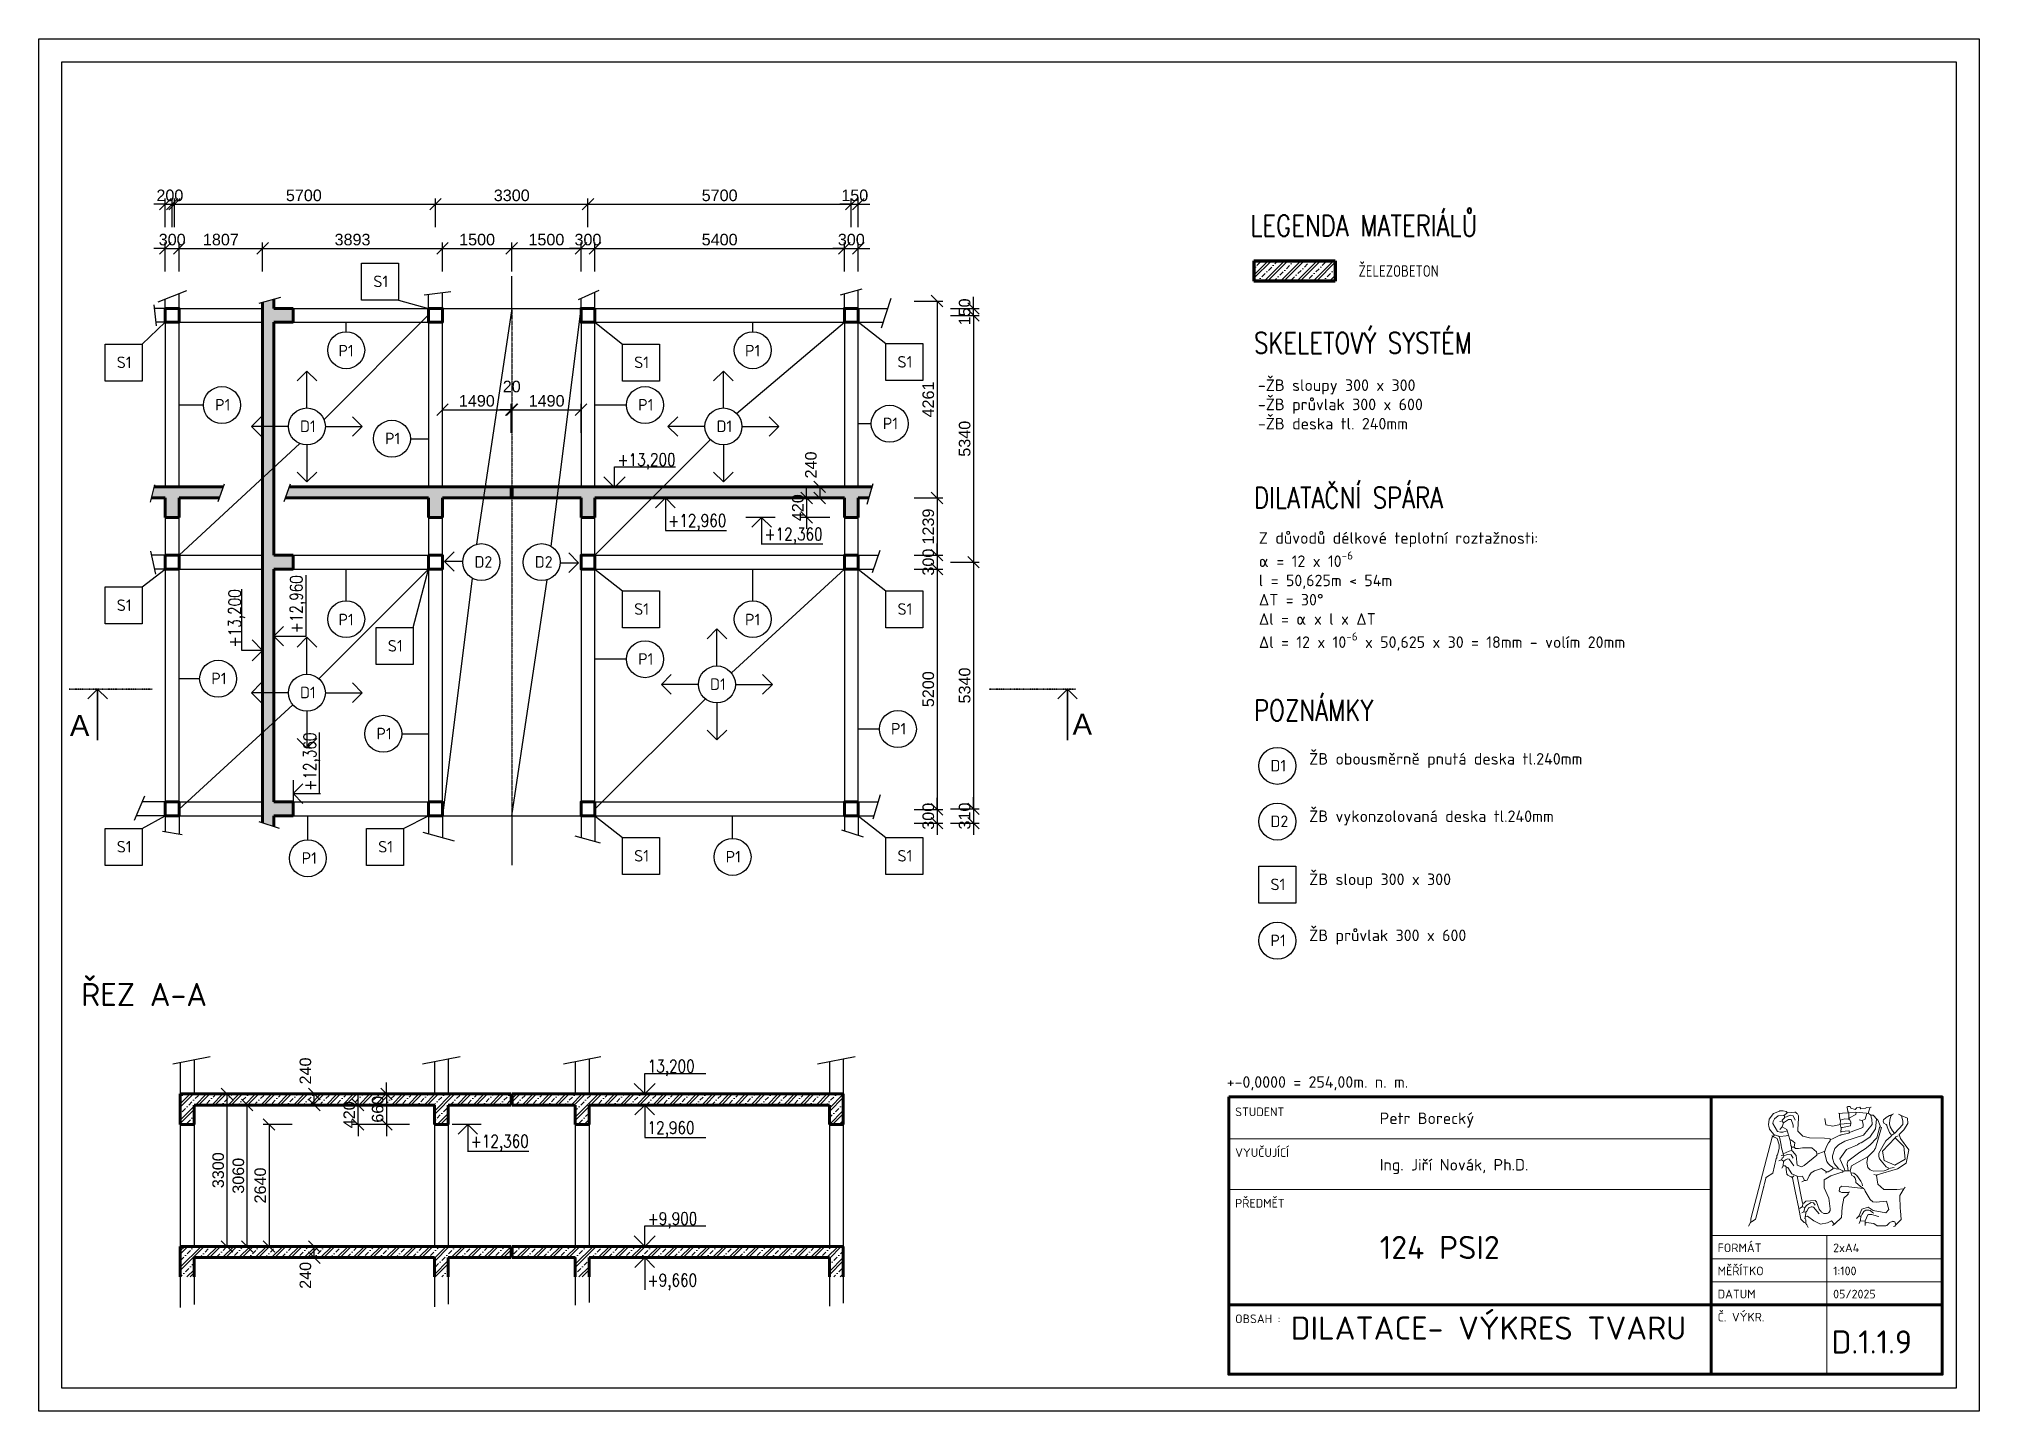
# Model space of a CAD drawing. Header units: millimetres. Extents: x 12904 to 327904, y -199771 to 141779.
# Drawn here: x 96904 to 138904, y 82379 to 112079 of the extents above; entities that cross this region are included whole.
import ezdxf
from ezdxf.enums import TextEntityAlignment as Align

# ---------------------------------------------------------------- set-up
doc = ezdxf.new("R2010")
doc.units = ezdxf.units.MM
doc.linetypes.add('ACAD_ISO05W100', pattern=[34, 24, -3, 0.5, -3, 0.5, -3])
doc.linetypes.add('ČERCHOVANÁ', pattern=[25.4, 12.7, -6.35, 0, -6.35])
for name, color, linetype, lineweight in [('00 tenká plná', 7, 'Continuous', 13), ('nosná kce', 6, 'Continuous', 70), ('popis', 255, 'Continuous', 18), ('srafy', 8, 'Continuous', 5), ('Zdivo', 6, 'Continuous', 60)]:
    doc.layers.add(name, color=color, linetype=linetype, lineweight=lineweight)
for name, color, linetype in [('koty', 1, 'Continuous'), ('Kóty', 1, 'Continuous'), ('text', 3, 'Continuous'), ('TEXTY', 3, 'Continuous'), ('Šrafy', 253, 'Continuous')]:
    doc.layers.add(name, color=color, linetype=linetype)
doc.styles.add('ISOCPEUR', font='isocpeur.ttf')
doc.styles.get("Standard").update_dxf_attribs({"font": 'arial.ttf'})
doc.styles.add('Základní', font='romans.shx', dxfattribs={"width": 0.8})
doc.dimstyles.new('1-100-good', dxfattribs={"dimscale": 100, "dimtxt": 2.5, "dimasz": 2.5, "dimexe": 1.25, "dimexo": 0.625, "dimtad": 1, "dimdec": 0, "dimtxsty": 'Standard', "dimblk": 'OBLIQUE', "dimcen": 2.5, "dimclrd": 256, "dimclre": 256, "dimclrt": 3, "dimadec": 0, "dimazin": 0, "dimtfac": 1, "dimtdec": 0, "dimtix": 1, "dimtmove": 2, "dimatfit": 3, "dimldrblk": 'OBLIQUE', "dimfxl": 5, "dimfxlon": 1, "dimarcsym": 0})
pattern_1 = [(45, (-959485.85, -672375.65), (-176.776695, 176.776695), []), (45, (-959415.14, -672375.65), (-176.776695, 176.776695), []), (45, (-959273.71, -672375.65), (-106.066017, 247.487373), [100, -50, 0, -50])]

msp = doc.modelspace()

# ---------------------------------------------------------------- texts
at = {"linetype": 'Continuous', "lineweight": 30, "style": 'ISOCPEUR'}
msp.add_text('+-0,0000 = 254,00m. n. m.', height=250, dxfattribs=at).set_placement((122616.6, 89377.9))
at = {"layer": '00 tenká plná', "style": 'ISOCPEUR', "width": 0.8}
msp.add_text('ŽELEZOBETON', height=250, dxfattribs=at).set_placement((125470.7, 107054.7), align=Align.MIDDLE_LEFT)
at = {"layer": '00 tenká plná', "linetype": 'Continuous', "style": 'ISOCPEUR'}
for s, p in [('STUDENT', (122799.6, 88764.5)), ('VYUČUJÍCÍ', (122799.6, 87880.9)), ('PŘEDMĚT', (122799.6, 86784.9)), ('FORMÁT', (133242.7, 85820.7)), ('2xA4', (135742.7, 85820.7)), ('MĚŘÍTKO', (133242.7, 85320.5)), ('1:100', (135742.7, 85320.6)), ('DATUM', (133242.7, 84820.6)), ('05/2025', (135742.7, 84820.6)), ('OBSAH :', (122799.6, 84284.9)), ('Č. VÝKR.', (133242.7, 84320.5))]:
    msp.add_text(s, height=187.5, dxfattribs=at).set_placement(p)
at = {"layer": '00 tenká plná', "attachment_point": 1, "style": 'ISOCPEUR'}
for s, width, gutter_width, heights, insert, char_height in [('S1', 362.235, 4, [334.2], (104144.6, 106954.7), 250), ('P1', 362.235, 4, [334.2], (103390.3, 105456.4), 250), ('P1', 362.235, 4, [334.2], (112190.3, 105456.4), 250), ('S1', 362.235, 4, [334.2], (98591, 105203.9), 250), ('S1', 362.235, 4, [334.2], (109790.2, 105203.9), 250), ('S1', 362.235, 4, [334.2], (115490.2, 105213.9), 250), ('-ŽB sloupy 300 x 300\\P-ŽB průvlak 300 x 600\\P-ŽB deska tl. 240mm', 5070.569, 4, [2713.6], (123292, 104708.6), 250), ('P1', 362.235, 4, [334.2], (100720.2, 104283.9), 250), ('P1', 362.235, 4, [334.2], (109877, 104283.9), 250), ('D1', 362.235, 4, [334.2], (102557.7, 103820), 250), ('D1', 362.235, 4, [334.2], (111573.1, 103820), 250), ('P1', 362.235, 4, [334.2], (115173.1, 103880), 250), ('P1', 362.235, 4, [334.2], (104398.4, 103555.4), 250), ('\\A1;Z důvodů délkové teplotní roztažnosti: \\Pα = 12 x 10{\\H0.7x;\\S-6^ ;}\\Pl = 50,625m < 54m\\PΔT = 30°\\PΔl = α x l x ΔT\\PΔl = 12 x 10{\\H0.7x;\\S-6^ ;} x 50,625 x 30 = 18mm - volím 20mm', 13918.81, 4, [3091.8], (123312.2, 101401.1), 250), ('D2', 362.235, 4, [334.2], (106334.2, 100884.5), 250), ('D2', 362.235, 4, [334.2], (107639.4, 100884.5), 250), ('S1', 362.235, 4, [334.2], (98591, 99947), 250), ('P1', 362.235, 4, [334.2], (103390.3, 99636.4), 250), ('S1', 362.235, 4, [334.2], (109790.2, 99863.9), 250), ('P1', 362.235, 4, [334.2], (112190.3, 99636.4), 250), ('S1', 362.235, 4, [334.2], (115490.2, 99863.9), 250), ('S1', 362.235, 4, [334.2], (104458.8, 99068), 250), ('P1', 362.235, 4, [334.2], (109877, 98783.9), 250), ('P1', 362.235, 4, [334.2], (100637, 98360.9), 250), ('D1', 362.235, 4, [334.2], (102557.7, 98057.9), 250), ('D1', 362.235, 4, [334.2], (111433.1, 98237.9), 250), ('P1', 362.235, 4, [334.2], (104211.4, 97169), 250), ('P1', 362.235, 4, [334.2], (115349.6, 97272.8), 250), ('ŽB obousměrně pnutá deska tl.240mm', 8803.327, 4, [854], (124401.8, 96621.9), 250), ('D1', 362.235, 4, [334.2], (123563.3, 96474.9), 250), ('ŽB vykonzolovaná deska tl.240mm', 9298.829, 4, [953.1], (124401.8, 95380.2), 250), ('D2', 362.235, 4, [334.2], (123563.3, 95269.1), 250), ('S1', 362.235, 4, [334.2], (98591, 94720.1), 250), ('S1', 362.235, 4, [334.2], (104249.1, 94720.1), 250), ('S1', 362.235, 4, [334.2], (109790.2, 94523.9), 250), ('P1', 362.235, 4, [334.2], (111771.4, 94503.9), 250), ('S1', 362.235, 4, [334.2], (115490.2, 94523.9), 250), ('P1', 362.235, 4, [334.2], (102593.3, 94474.7), 250), ('ŽB sloup 300 x 300', 6008.565, 4, [547], (124401.8, 94015.4), 250), ('S1', 362.235, 4, [334.2], (123563.3, 93904.4), 250), ('ŽB průvlak 300 x 600', 6008.565, 4, [547], (124401.8, 92802.8), 250), ('P1', 362.235, 4, [334.2], (123563.3, 92691.8), 250), ('{\\fISOCPEUR|b1|i0|c238|p34;ŘEZ A-A}', 4148.896, 4, [738.6], (97820.9, 91647.3), 500), ('Petr Borecký', 9232.871, 2, [0], (125928.1, 88843.3), 250), ('Ing. Jiří Novák, Ph.D.', 9232.871, 2, [0], (125928.1, 87837.2), 250), ('124 PSI2', 6330.381, 2, [0], (125928.1, 86172.5), 500), ('DILATACE- VÝKRES TVARU', 10948.755, 2, [0], (124001.5, 84428.2), 500), ('D.1.1.9', 1260.379, 2, [0], (135707.8, 84127.6), 500)]:
    msp.add_mtext_dynamic_manual_height_columns(s, width=width, gutter_width=gutter_width, heights=heights, dxfattribs=dict(at, insert=insert, char_height=char_height))
at = {"layer": 'popis', "ltscale": 0.25, "style": 'Základní', "width": 0.8}
for s, height, p in [('LEGENDA MATERIÁLŮ', 453.826, (123124.4, 108036.6)), ('SKELETOVÝ SYSTÉM', 453.826, (123206.3, 105494.3)), ('DILATAČNÍ SPÁRA', 453.826, (123206.3, 102150.5)), ('POZNÁMKY', 453.83, (123206.3, 97549.7))]:
    msp.add_text(s, height=height, dxfattribs=at).set_placement(p, align=Align.MIDDLE_LEFT)
at = {"layer": 'text', "style": 'Základní', "width": 0.8}
for s, p in [('+13,200', (109430.3, 102837.7)), ('+12,960', (110527.4, 101519.2)), ('+12,360', (112611.9, 101226.5)), ('13,200', (110083.9, 89712.4)), ('12,960', (110081, 88380.6)), ('+12,360', (106251.9, 88087.9)), ('+9,900', (110083.9, 86412.4)), ('+9,660', (110081, 85080.6))]:
    msp.add_text(s, height=269.71, dxfattribs=at).set_placement(p)
for s, p in [('+12,960', (102612.2, 99214.2)), ('+13,200', (101280.5, 98908.9)), ('+12,360', (102904.9, 95807.3))]:
    msp.add_text(s, height=269.71, rotation=90, dxfattribs=at).set_placement(p)
at = {"layer": 'TEXTY', "color": 1, "linetype": 'ČERCHOVANÁ', "lineweight": 35}
for p in [(97578.3, 96994.6), (119281.1, 97022.2)]:
    msp.add_text('A', height=450, dxfattribs=at).set_placement(p)

# ---------------------------------------------------------------- blocks, each defined once
blk = doc.blocks.new('_OBLIQUE')
at = {"color": 0, "linetype": 'ByBlock'}
blk.add_line((-0.5, -0.5), (0.5, 0.5), dxfattribs=at)
blk = doc.blocks.new('*D284')
at = {"layer": 'Defpoints', "color": 0, "transparency": 16777216}
for p in [(99941, 107543), (99641, 106244), (99941, 106244)]:
    blk.add_point(p, dxfattribs=at)
at = {"layer": 'Kóty', "lineweight": -2, "transparency": 16777216}
for p, q in [((99641, 107543), (99391, 107543)), ((99641, 107043), (99641, 107668)), ((99641, 107543), (99941, 107543)), ((99941, 107043), (99941, 107668)), ((99941, 107543), (100191, 107543))]:
    blk.add_line(p, q, dxfattribs=at)
at = {"layer": 'Kóty', "lineweight": -2, "transparency": 16777216, "xscale": 250, "yscale": 250, "zscale": 250}
blk.add_blockref('_OBLIQUE', (99641, 107543), dxfattribs=at)
at = {"layer": 'Kóty', "lineweight": -2, "transparency": 16777216, "xscale": 250, "yscale": 250, "zscale": 250, "rotation": 180}
blk.add_blockref('_OBLIQUE', (99941, 107543), dxfattribs=at)
at = {"layer": 'Kóty', "color": 3, "transparency": 16777216, "insert": (99791, 107733), "char_height": 250, "attachment_point": 5}
blk.add_mtext('300', dxfattribs=at)
blk = doc.blocks.new('*D285')
at = {"layer": 'Defpoints', "color": 0, "transparency": 16777216}
for p in [(101749, 107543), (99941, 106244), (101749, 106244)]:
    blk.add_point(p, dxfattribs=at)
at = {"layer": 'Kóty', "lineweight": -2, "transparency": 16777216}
for p, q in [((99941, 107043), (99941, 107668)), ((99941, 107543), (101749, 107543)), ((101749, 107043), (101749, 107668))]:
    blk.add_line(p, q, dxfattribs=at)
at = {"layer": 'Kóty', "lineweight": -2, "transparency": 16777216, "xscale": 250, "yscale": 250, "zscale": 250, "rotation": 180}
blk.add_blockref('_OBLIQUE', (99941, 107543), dxfattribs=at)
at = {"layer": 'Kóty', "lineweight": -2, "transparency": 16777216, "xscale": 250, "yscale": 250, "zscale": 250}
blk.add_blockref('_OBLIQUE', (101749, 107543), dxfattribs=at)
at = {"layer": 'Kóty', "color": 3, "transparency": 16777216, "insert": (100845, 107733), "char_height": 250, "attachment_point": 5}
blk.add_mtext('1807', dxfattribs=at)
blk = doc.blocks.new('*D286')
at = {"layer": 'Defpoints', "color": 0, "transparency": 16777216}
for p in [(105641, 107543), (101749, 106244), (105641, 106244)]:
    blk.add_point(p, dxfattribs=at)
at = {"layer": 'Kóty', "lineweight": -2, "transparency": 16777216}
for p, q in [((101749, 107043), (101749, 107668)), ((101749, 107543), (105641, 107543)), ((105641, 107043), (105641, 107668))]:
    blk.add_line(p, q, dxfattribs=at)
at = {"layer": 'Kóty', "lineweight": -2, "transparency": 16777216, "xscale": 250, "yscale": 250, "zscale": 250, "rotation": 180}
blk.add_blockref('_OBLIQUE', (101749, 107543), dxfattribs=at)
at = {"layer": 'Kóty', "lineweight": -2, "transparency": 16777216, "xscale": 250, "yscale": 250, "zscale": 250}
blk.add_blockref('_OBLIQUE', (105641, 107543), dxfattribs=at)
at = {"layer": 'Kóty', "color": 3, "transparency": 16777216, "insert": (103695, 107733), "char_height": 250, "attachment_point": 5}
blk.add_mtext('3893', dxfattribs=at)
blk = doc.blocks.new('*D279')
at = {"layer": 'Defpoints', "color": 0, "transparency": 16777216}
for p in [(107141, 107543), (105641, 106244), (107141, 106244)]:
    blk.add_point(p, dxfattribs=at)
at = {"layer": 'Kóty', "lineweight": -2, "transparency": 16777216}
for p, q in [((105641, 107043), (105641, 107668)), ((105641, 107543), (107141, 107543)), ((107141, 107043), (107141, 107668))]:
    blk.add_line(p, q, dxfattribs=at)
at = {"layer": 'Kóty', "lineweight": -2, "transparency": 16777216, "xscale": 250, "yscale": 250, "zscale": 250, "rotation": 180}
blk.add_blockref('_OBLIQUE', (105641, 107543), dxfattribs=at)
at = {"layer": 'Kóty', "lineweight": -2, "transparency": 16777216, "xscale": 250, "yscale": 250, "zscale": 250}
blk.add_blockref('_OBLIQUE', (107141, 107543), dxfattribs=at)
at = {"layer": 'Kóty', "color": 3, "transparency": 16777216, "insert": (106391, 107733), "char_height": 250, "attachment_point": 5}
blk.add_mtext('1500', dxfattribs=at)
blk = doc.blocks.new('*D280')
at = {"layer": 'Defpoints', "color": 0, "transparency": 16777216}
for p in [(108641, 107543), (107141, 106244), (108641, 106244)]:
    blk.add_point(p, dxfattribs=at)
at = {"layer": 'Kóty', "lineweight": -2, "transparency": 16777216}
for p, q in [((107141, 107043), (107141, 107668)), ((107141, 107543), (108641, 107543)), ((108641, 107043), (108641, 107668))]:
    blk.add_line(p, q, dxfattribs=at)
at = {"layer": 'Kóty', "lineweight": -2, "transparency": 16777216, "xscale": 250, "yscale": 250, "zscale": 250, "rotation": 180}
blk.add_blockref('_OBLIQUE', (107141, 107543), dxfattribs=at)
at = {"layer": 'Kóty', "lineweight": -2, "transparency": 16777216, "xscale": 250, "yscale": 250, "zscale": 250}
blk.add_blockref('_OBLIQUE', (108641, 107543), dxfattribs=at)
at = {"layer": 'Kóty', "color": 3, "transparency": 16777216, "insert": (107891, 107733), "char_height": 250, "attachment_point": 5}
blk.add_mtext('1500', dxfattribs=at)
blk = doc.blocks.new('*D287')
at = {"layer": 'Defpoints', "color": 0, "transparency": 16777216}
for p in [(108941, 107543), (108641, 106244), (108941, 106244)]:
    blk.add_point(p, dxfattribs=at)
at = {"layer": 'Kóty', "lineweight": -2, "transparency": 16777216}
for p, q in [((108641, 107543), (108391, 107543)), ((108641, 107043), (108641, 107668)), ((108641, 107543), (108941, 107543)), ((108941, 107043), (108941, 107668)), ((108941, 107543), (109191, 107543))]:
    blk.add_line(p, q, dxfattribs=at)
at = {"layer": 'Kóty', "lineweight": -2, "transparency": 16777216, "xscale": 250, "yscale": 250, "zscale": 250}
blk.add_blockref('_OBLIQUE', (108641, 107543), dxfattribs=at)
at = {"layer": 'Kóty', "lineweight": -2, "transparency": 16777216, "xscale": 250, "yscale": 250, "zscale": 250, "rotation": 180}
blk.add_blockref('_OBLIQUE', (108941, 107543), dxfattribs=at)
at = {"layer": 'Kóty', "color": 3, "transparency": 16777216, "insert": (108791, 107733), "char_height": 250, "attachment_point": 5}
blk.add_mtext('300', dxfattribs=at)
blk = doc.blocks.new('*D288')
at = {"layer": 'Defpoints', "color": 0, "transparency": 16777216}
for p in [(114341, 107543), (108941, 106244), (114341, 106244)]:
    blk.add_point(p, dxfattribs=at)
at = {"layer": 'Kóty', "lineweight": -2, "transparency": 16777216}
for p, q in [((108941, 107043), (108941, 107668)), ((108941, 107543), (114341, 107543)), ((114341, 107043), (114341, 107668))]:
    blk.add_line(p, q, dxfattribs=at)
at = {"layer": 'Kóty', "lineweight": -2, "transparency": 16777216, "xscale": 250, "yscale": 250, "zscale": 250, "rotation": 180}
blk.add_blockref('_OBLIQUE', (108941, 107543), dxfattribs=at)
at = {"layer": 'Kóty', "lineweight": -2, "transparency": 16777216, "xscale": 250, "yscale": 250, "zscale": 250}
blk.add_blockref('_OBLIQUE', (114341, 107543), dxfattribs=at)
at = {"layer": 'Kóty', "color": 3, "transparency": 16777216, "insert": (111641, 107733), "char_height": 250, "attachment_point": 5}
blk.add_mtext('5400', dxfattribs=at)
blk = doc.blocks.new('*D289')
at = {"layer": 'Defpoints', "color": 0, "transparency": 16777216}
for p in [(114641, 107543), (114341, 106244), (114641, 106244)]:
    blk.add_point(p, dxfattribs=at)
at = {"layer": 'Kóty', "lineweight": -2, "transparency": 16777216}
for p, q in [((114341, 107543), (114091, 107543)), ((114341, 107043), (114341, 107668)), ((114341, 107543), (114641, 107543)), ((114641, 107043), (114641, 107668)), ((114641, 107543), (114891, 107543))]:
    blk.add_line(p, q, dxfattribs=at)
at = {"layer": 'Kóty', "lineweight": -2, "transparency": 16777216, "xscale": 250, "yscale": 250, "zscale": 250}
blk.add_blockref('_OBLIQUE', (114341, 107543), dxfattribs=at)
at = {"layer": 'Kóty', "lineweight": -2, "transparency": 16777216, "xscale": 250, "yscale": 250, "zscale": 250, "rotation": 180}
blk.add_blockref('_OBLIQUE', (114641, 107543), dxfattribs=at)
at = {"layer": 'Kóty', "color": 3, "transparency": 16777216, "insert": (114491, 107733), "char_height": 250, "attachment_point": 5}
blk.add_mtext('300', dxfattribs=at)
blk = doc.blocks.new('*D290')
at = {"layer": 'Defpoints', "color": 0, "transparency": 16777216}
for p in [(105491, 108500), (99791, 106244), (105491, 106244)]:
    blk.add_point(p, dxfattribs=at)
at = {"layer": 'Kóty', "lineweight": -2, "transparency": 16777216}
for p, q in [((99791, 108000), (99791, 108625)), ((99791, 108500), (105491, 108500)), ((105491, 108000), (105491, 108625))]:
    blk.add_line(p, q, dxfattribs=at)
at = {"layer": 'Kóty', "lineweight": -2, "transparency": 16777216, "xscale": 250, "yscale": 250, "zscale": 250, "rotation": 180}
blk.add_blockref('_OBLIQUE', (99791, 108500), dxfattribs=at)
at = {"layer": 'Kóty', "lineweight": -2, "transparency": 16777216, "xscale": 250, "yscale": 250, "zscale": 250}
blk.add_blockref('_OBLIQUE', (105491, 108500), dxfattribs=at)
at = {"layer": 'Kóty', "color": 3, "transparency": 16777216, "insert": (102641, 108690), "char_height": 250, "attachment_point": 5}
blk.add_mtext('5700', dxfattribs=at)
blk = doc.blocks.new('*D291')
at = {"layer": 'Defpoints', "color": 0, "transparency": 16777216}
for p in [(108791, 108500), (105491, 106244), (108791, 106244)]:
    blk.add_point(p, dxfattribs=at)
at = {"layer": 'Kóty', "lineweight": -2, "transparency": 16777216}
for p, q in [((105491, 108000), (105491, 108625)), ((105491, 108500), (108791, 108500)), ((108791, 108000), (108791, 108625))]:
    blk.add_line(p, q, dxfattribs=at)
at = {"layer": 'Kóty', "lineweight": -2, "transparency": 16777216, "xscale": 250, "yscale": 250, "zscale": 250, "rotation": 180}
blk.add_blockref('_OBLIQUE', (105491, 108500), dxfattribs=at)
at = {"layer": 'Kóty', "lineweight": -2, "transparency": 16777216, "xscale": 250, "yscale": 250, "zscale": 250}
blk.add_blockref('_OBLIQUE', (108791, 108500), dxfattribs=at)
at = {"layer": 'Kóty', "color": 3, "transparency": 16777216, "insert": (107141, 108690), "char_height": 250, "attachment_point": 5}
blk.add_mtext('3300', dxfattribs=at)
blk = doc.blocks.new('*D292')
at = {"layer": 'Defpoints', "color": 0, "transparency": 16777216}
for p in [(114491, 108500), (108791, 106244), (114491, 106244)]:
    blk.add_point(p, dxfattribs=at)
at = {"layer": 'Kóty', "lineweight": -2, "transparency": 16777216}
for p, q in [((108791, 108000), (108791, 108625)), ((108791, 108500), (114491, 108500)), ((114491, 108000), (114491, 108625))]:
    blk.add_line(p, q, dxfattribs=at)
at = {"layer": 'Kóty', "lineweight": -2, "transparency": 16777216, "xscale": 250, "yscale": 250, "zscale": 250, "rotation": 180}
blk.add_blockref('_OBLIQUE', (108791, 108500), dxfattribs=at)
at = {"layer": 'Kóty', "lineweight": -2, "transparency": 16777216, "xscale": 250, "yscale": 250, "zscale": 250}
blk.add_blockref('_OBLIQUE', (114491, 108500), dxfattribs=at)
at = {"layer": 'Kóty', "color": 3, "transparency": 16777216, "insert": (111641, 108690), "char_height": 250, "attachment_point": 5}
blk.add_mtext('5700', dxfattribs=at)
blk = doc.blocks.new('*D293')
at = {"layer": 'Defpoints', "color": 0, "transparency": 16777216}
for p in [(114641, 106404), (114641, 102143), (116348, 102143)]:
    blk.add_point(p, dxfattribs=at)
at = {"layer": 'Kóty', "lineweight": -2, "transparency": 16777216}
for p, q in [((115848, 106404), (116473, 106404)), ((116348, 106404), (116348, 102143)), ((115848, 102143), (116473, 102143))]:
    blk.add_line(p, q, dxfattribs=at)
at = {"layer": 'Kóty', "lineweight": -2, "transparency": 16777216, "xscale": 250, "yscale": 250, "zscale": 250}
for p, rotation in [((116348, 106404), 90), ((116348, 102143), 270)]:
    blk.add_blockref('_OBLIQUE', p, dxfattribs=dict(at, rotation=rotation))
at = {"layer": 'Kóty', "color": 3, "transparency": 16777216, "insert": (116158, 104274), "char_height": 250, "attachment_point": 5, "rotation": 90}
blk.add_mtext('4261', dxfattribs=at)
blk = doc.blocks.new('*D294')
at = {"layer": 'Defpoints', "color": 0, "transparency": 16777216}
for p in [(114641, 102143), (114641, 100904), (116348, 100904)]:
    blk.add_point(p, dxfattribs=at)
at = {"layer": 'Kóty', "lineweight": -2, "transparency": 16777216}
for p, q in [((115848, 102143), (116473, 102143)), ((116348, 102143), (116348, 100904)), ((115848, 100904), (116473, 100904))]:
    blk.add_line(p, q, dxfattribs=at)
at = {"layer": 'Kóty', "lineweight": -2, "transparency": 16777216, "xscale": 250, "yscale": 250, "zscale": 250}
for p, rotation in [((116348, 102143), 90), ((116348, 100904), 270)]:
    blk.add_blockref('_OBLIQUE', p, dxfattribs=dict(at, rotation=rotation))
at = {"layer": 'Kóty', "color": 3, "transparency": 16777216, "insert": (116158, 101524), "char_height": 250, "attachment_point": 5, "rotation": 90}
blk.add_mtext('1239', dxfattribs=at)
blk = doc.blocks.new('*D295')
at = {"layer": 'Defpoints', "color": 0, "transparency": 16777216}
for p in [(114641, 100904), (114641, 100604), (116348, 100604)]:
    blk.add_point(p, dxfattribs=at)
at = {"layer": 'Kóty', "lineweight": -2, "transparency": 16777216}
for p, q in [((115848, 100904), (116473, 100904)), ((116348, 100904), (116348, 101154)), ((116348, 100904), (116348, 100604)), ((115848, 100604), (116473, 100604)), ((116348, 100604), (116348, 100354))]:
    blk.add_line(p, q, dxfattribs=at)
at = {"layer": 'Kóty', "lineweight": -2, "transparency": 16777216, "xscale": 250, "yscale": 250, "zscale": 250}
for p, rotation in [((116348, 100904), 270), ((116348, 100604), 90)]:
    blk.add_blockref('_OBLIQUE', p, dxfattribs=dict(at, rotation=rotation))
at = {"layer": 'Kóty', "color": 3, "transparency": 16777216, "insert": (116158, 100754), "char_height": 250, "attachment_point": 5, "rotation": 90}
blk.add_mtext('300', dxfattribs=at)
blk = doc.blocks.new('*D296')
at = {"layer": 'Defpoints', "color": 0, "transparency": 16777216}
for p in [(114641, 100604), (114641, 95404), (116348, 95404)]:
    blk.add_point(p, dxfattribs=at)
at = {"layer": 'Kóty', "lineweight": -2, "transparency": 16777216}
for p, q in [((115848, 100604), (116473, 100604)), ((116348, 100604), (116348, 95404)), ((115848, 95404), (116473, 95404))]:
    blk.add_line(p, q, dxfattribs=at)
at = {"layer": 'Kóty', "lineweight": -2, "transparency": 16777216, "xscale": 250, "yscale": 250, "zscale": 250}
for p, rotation in [((116348, 100604), 90), ((116348, 95404), 270)]:
    blk.add_blockref('_OBLIQUE', p, dxfattribs=dict(at, rotation=rotation))
at = {"layer": 'Kóty', "color": 3, "transparency": 16777216, "insert": (116158, 98004), "char_height": 250, "attachment_point": 5, "rotation": 90}
blk.add_mtext('5200', dxfattribs=at)
blk = doc.blocks.new('*D297')
at = {"layer": 'Defpoints', "color": 0, "transparency": 16777216}
for p in [(114641, 95404), (114641, 95104), (116348, 95104)]:
    blk.add_point(p, dxfattribs=at)
at = {"layer": 'Kóty', "lineweight": -2, "transparency": 16777216}
for p, q in [((115848, 95404), (116473, 95404)), ((116348, 95404), (116348, 95654)), ((116348, 95404), (116348, 95104)), ((115848, 95104), (116473, 95104)), ((116348, 95104), (116348, 94854))]:
    blk.add_line(p, q, dxfattribs=at)
at = {"layer": 'Kóty', "lineweight": -2, "transparency": 16777216, "xscale": 250, "yscale": 250, "zscale": 250}
for p, rotation in [((116348, 95404), 270), ((116348, 95104), 90)]:
    blk.add_blockref('_OBLIQUE', p, dxfattribs=dict(at, rotation=rotation))
at = {"layer": 'Kóty', "color": 3, "transparency": 16777216, "insert": (116158, 95254), "char_height": 250, "attachment_point": 5, "rotation": 90}
blk.add_mtext('300', dxfattribs=at)
blk = doc.blocks.new('*D298')
at = {"layer": 'Defpoints', "color": 0, "transparency": 16777216}
for p in [(114641, 106094), (114641, 100754), (117136, 100754)]:
    blk.add_point(p, dxfattribs=at)
at = {"layer": 'Kóty', "lineweight": -2, "transparency": 16777216}
for p, q in [((116636, 106094), (117261, 106094)), ((117136, 106094), (117136, 100754)), ((116636, 100754), (117261, 100754))]:
    blk.add_line(p, q, dxfattribs=at)
at = {"layer": 'Kóty', "lineweight": -2, "transparency": 16777216, "xscale": 250, "yscale": 250, "zscale": 250}
for p, rotation in [((117136, 106094), 90), ((117136, 100754), 270)]:
    blk.add_blockref('_OBLIQUE', p, dxfattribs=dict(at, rotation=rotation))
at = {"layer": 'Kóty', "color": 3, "transparency": 16777216, "insert": (116945, 103424), "char_height": 250, "attachment_point": 5, "rotation": 90}
blk.add_mtext('5340', dxfattribs=at)
blk = doc.blocks.new('*D299')
at = {"layer": 'Defpoints', "color": 0, "transparency": 16777216}
for p in [(114641, 100754), (114641, 95414), (117136, 95414)]:
    blk.add_point(p, dxfattribs=at)
at = {"layer": 'Kóty', "lineweight": -2, "transparency": 16777216}
for p, q in [((116636, 100754), (117261, 100754)), ((117136, 100754), (117136, 95414)), ((116636, 95414), (117261, 95414))]:
    blk.add_line(p, q, dxfattribs=at)
at = {"layer": 'Kóty', "lineweight": -2, "transparency": 16777216, "xscale": 250, "yscale": 250, "zscale": 250}
for p, rotation in [((117136, 100754), 90), ((117136, 95414), 270)]:
    blk.add_blockref('_OBLIQUE', p, dxfattribs=dict(at, rotation=rotation))
at = {"layer": 'Kóty', "color": 3, "transparency": 16777216, "insert": (116945, 98084), "char_height": 250, "attachment_point": 5, "rotation": 90}
blk.add_mtext('5340', dxfattribs=at)
blk = doc.blocks.new('*D300')
at = {"layer": 'Defpoints', "color": 0, "transparency": 16777216}
for p in [(114641, 95414), (114641, 95104), (117136, 95104)]:
    blk.add_point(p, dxfattribs=at)
at = {"layer": 'Kóty', "lineweight": -2, "transparency": 16777216}
for p, q in [((116636, 95414), (117261, 95414)), ((117136, 95414), (117136, 95664)), ((117136, 95414), (117136, 95104)), ((116636, 95104), (117261, 95104)), ((117136, 95104), (117136, 94854))]:
    blk.add_line(p, q, dxfattribs=at)
at = {"layer": 'Kóty', "lineweight": -2, "transparency": 16777216, "xscale": 250, "yscale": 250, "zscale": 250}
for p, rotation in [((117136, 95414), 270), ((117136, 95104), 90)]:
    blk.add_blockref('_OBLIQUE', p, dxfattribs=dict(at, rotation=rotation))
at = {"layer": 'Kóty', "color": 3, "transparency": 16777216, "insert": (116945, 95259), "char_height": 250, "attachment_point": 5, "rotation": 90}
blk.add_mtext('310', dxfattribs=at)
blk = doc.blocks.new('*D281')
at = {"layer": 'Defpoints', "color": 0, "transparency": 16777216}
for p in [(114641, 106244), (114641, 106094), (117136, 106244)]:
    blk.add_point(p, dxfattribs=at)
at = {"layer": 'Kóty', "lineweight": -2, "transparency": 16777216}
for p, q in [((117136, 106244), (117136, 106494)), ((116636, 106244), (117261, 106244)), ((116636, 106094), (117261, 106094)), ((117136, 106094), (117136, 106244)), ((117136, 106094), (117136, 105844))]:
    blk.add_line(p, q, dxfattribs=at)
at = {"layer": 'Kóty', "lineweight": -2, "transparency": 16777216, "xscale": 250, "yscale": 250, "zscale": 250}
for p, rotation in [((117136, 106244), 270), ((117136, 106094), 90)]:
    blk.add_blockref('_OBLIQUE', p, dxfattribs=dict(at, rotation=rotation))
at = {"layer": 'Kóty', "color": 3, "transparency": 16777216, "insert": (116945, 106169), "char_height": 250, "attachment_point": 5, "rotation": 90}
blk.add_mtext('150', dxfattribs=at)
blk = doc.blocks.new('*D282')
at = {"layer": 'Defpoints', "color": 0, "transparency": 16777216}
for p in [(114641, 108500), (114491, 106244), (114641, 106244)]:
    blk.add_point(p, dxfattribs=at)
at = {"layer": 'Kóty', "lineweight": -2, "transparency": 16777216}
for p, q in [((114491, 108500), (114241, 108500)), ((114491, 108000), (114491, 108625)), ((114491, 108500), (114641, 108500)), ((114641, 108000), (114641, 108625)), ((114641, 108500), (114891, 108500))]:
    blk.add_line(p, q, dxfattribs=at)
at = {"layer": 'Kóty', "lineweight": -2, "transparency": 16777216, "xscale": 250, "yscale": 250, "zscale": 250}
blk.add_blockref('_OBLIQUE', (114491, 108500), dxfattribs=at)
at = {"layer": 'Kóty', "lineweight": -2, "transparency": 16777216, "xscale": 250, "yscale": 250, "zscale": 250, "rotation": 180}
blk.add_blockref('_OBLIQUE', (114641, 108500), dxfattribs=at)
at = {"layer": 'Kóty', "color": 3, "transparency": 16777216, "insert": (114566, 108690), "char_height": 250, "attachment_point": 5}
blk.add_mtext('150', dxfattribs=at)
blk = doc.blocks.new('*D283')
at = {"layer": 'Defpoints', "color": 0, "transparency": 16777216}
for p in [(99841, 108500), (99641, 106244), (99841, 106244)]:
    blk.add_point(p, dxfattribs=at)
at = {"layer": 'Kóty', "lineweight": -2, "transparency": 16777216}
for p, q in [((99641, 108500), (99391, 108500)), ((99641, 108000), (99641, 108625)), ((99641, 108500), (99841, 108500)), ((99841, 108000), (99841, 108625)), ((99841, 108500), (100091, 108500))]:
    blk.add_line(p, q, dxfattribs=at)
at = {"layer": 'Kóty', "lineweight": -2, "transparency": 16777216, "xscale": 250, "yscale": 250, "zscale": 250}
blk.add_blockref('_OBLIQUE', (99641, 108500), dxfattribs=at)
at = {"layer": 'Kóty', "lineweight": -2, "transparency": 16777216, "xscale": 250, "yscale": 250, "zscale": 250, "rotation": 180}
blk.add_blockref('_OBLIQUE', (99841, 108500), dxfattribs=at)
at = {"layer": 'Kóty', "color": 3, "transparency": 16777216, "insert": (99741, 108690), "char_height": 250, "attachment_point": 5}
blk.add_mtext('200', dxfattribs=at)
blk = doc.blocks.new('*D301')
at = {"layer": 'Defpoints', "color": 0, "transparency": 16777216}
for p in [(107131, 104053), (105641, 102383), (107131, 102383)]:
    blk.add_point(p, dxfattribs=at)
at = {"layer": 'Kóty', "lineweight": -2, "transparency": 16777216}
for p, q in [((105641, 103553), (105641, 104178)), ((107131, 103553), (107131, 104178)), ((105641, 104053), (107131, 104053))]:
    blk.add_line(p, q, dxfattribs=at)
at = {"layer": 'Kóty', "lineweight": -2, "transparency": 16777216, "xscale": 250, "yscale": 250, "zscale": 250, "rotation": 180}
blk.add_blockref('_OBLIQUE', (105641, 104053), dxfattribs=at)
at = {"layer": 'Kóty', "lineweight": -2, "transparency": 16777216, "xscale": 250, "yscale": 250, "zscale": 250}
blk.add_blockref('_OBLIQUE', (107131, 104053), dxfattribs=at)
at = {"layer": 'Kóty', "color": 3, "transparency": 16777216, "insert": (106386, 104243), "char_height": 250, "attachment_point": 5}
blk.add_mtext('1490', dxfattribs=at)
blk = doc.blocks.new('*D302')
at = {"layer": 'Defpoints', "color": 0, "transparency": 16777216}
for p in [(107151, 104053), (107131, 102383), (107151, 102383)]:
    blk.add_point(p, dxfattribs=at)
at = {"layer": 'Kóty', "lineweight": -2, "transparency": 16777216}
for p, q in [((107131, 103553), (107131, 104178)), ((107151, 103553), (107151, 104178)), ((107131, 104053), (106881, 104053)), ((107131, 104053), (107151, 104053)), ((107151, 104053), (107401, 104053))]:
    blk.add_line(p, q, dxfattribs=at)
at = {"layer": 'Kóty', "lineweight": -2, "transparency": 16777216, "xscale": 250, "yscale": 250, "zscale": 250}
blk.add_blockref('_OBLIQUE', (107131, 104053), dxfattribs=at)
at = {"layer": 'Kóty', "lineweight": -2, "transparency": 16777216, "xscale": 250, "yscale": 250, "zscale": 250, "rotation": 180}
blk.add_blockref('_OBLIQUE', (107151, 104053), dxfattribs=at)
at = {"layer": 'Kóty', "color": 3, "transparency": 16777216, "insert": (107141, 104553), "char_height": 250, "attachment_point": 5}
blk.add_mtext('20', dxfattribs=at)
blk = doc.blocks.new('*D303')
at = {"layer": 'Defpoints', "color": 0, "transparency": 16777216}
for p in [(108641, 104053), (107151, 102383), (108641, 102383)]:
    blk.add_point(p, dxfattribs=at)
at = {"layer": 'Kóty', "lineweight": -2, "transparency": 16777216}
for p, q in [((107151, 103553), (107151, 104178)), ((108641, 103553), (108641, 104178)), ((107151, 104053), (108641, 104053))]:
    blk.add_line(p, q, dxfattribs=at)
at = {"layer": 'Kóty', "lineweight": -2, "transparency": 16777216, "xscale": 250, "yscale": 250, "zscale": 250, "rotation": 180}
blk.add_blockref('_OBLIQUE', (107151, 104053), dxfattribs=at)
at = {"layer": 'Kóty', "lineweight": -2, "transparency": 16777216, "xscale": 250, "yscale": 250, "zscale": 250}
blk.add_blockref('_OBLIQUE', (108641, 104053), dxfattribs=at)
at = {"layer": 'Kóty', "color": 3, "transparency": 16777216, "insert": (107896, 104243), "char_height": 250, "attachment_point": 5}
blk.add_mtext('1490', dxfattribs=at)
blk = doc.blocks.new('*D311')
at = {"layer": 'Defpoints', "color": 0, "transparency": 16777216}
for p in [(113354, 102143), (113807, 102383), (113807, 102143)]:
    blk.add_point(p, dxfattribs=at)
at = {"layer": 'Kóty', "lineweight": -2, "transparency": 16777216}
for p, q in [((113417, 102143), (113932, 102143)), ((113807, 102383), (113932, 102383)), ((113807, 102383), (113807, 102143))]:
    blk.add_line(p, q, dxfattribs=at)
at = {"layer": 'Kóty', "lineweight": -2, "transparency": 16777216, "xscale": 250, "yscale": 250, "zscale": 250}
for p, rotation in [((113807, 102383), 90), ((113807, 102143), 270)]:
    blk.add_blockref('_OBLIQUE', p, dxfattribs=dict(at, rotation=rotation))
at = {"layer": 'Kóty', "color": 3, "transparency": 16777216, "insert": (113617, 102857), "char_height": 250, "attachment_point": 5, "rotation": 90}
blk.add_mtext('240', dxfattribs=at)
blk = doc.blocks.new('*D312')
at = {"layer": 'Defpoints', "color": 0, "transparency": 16777216}
for p in [(113524, 102143), (113524, 101723), (114341, 101723)]:
    blk.add_point(p, dxfattribs=at)
at = {"layer": 'Kóty', "lineweight": -2, "transparency": 16777216}
for p, q in [((113524, 102143), (113524, 102393)), ((113524, 102143), (113649, 102143)), ((113524, 102143), (113524, 101723)), ((114024, 101723), (113399, 101723)), ((113524, 101723), (113524, 101473))]:
    blk.add_line(p, q, dxfattribs=at)
at = {"layer": 'Kóty', "lineweight": -2, "transparency": 16777216, "xscale": 250, "yscale": 250, "zscale": 250}
for p, rotation in [((113524, 102143), 270), ((113524, 101723), 90)]:
    blk.add_blockref('_OBLIQUE', p, dxfattribs=dict(at, rotation=rotation))
at = {"layer": 'Kóty', "color": 3, "transparency": 16777216, "insert": (113334, 101933), "char_height": 250, "attachment_point": 5, "rotation": 90}
blk.add_mtext('420', dxfattribs=at)
blk = doc.blocks.new('*D304')
at = {"layer": 'Defpoints', "color": 0, "transparency": 16777216}
for p in [(100978, 89244), (100978, 89244), (100978, 85944)]:
    blk.add_point(p, dxfattribs=at)
at = {"layer": 'Kóty', "lineweight": -2, "transparency": 16777216}
for p, q in [((100978, 89244), (101103, 89244)), ((100978, 85944), (100978, 89244)), ((100978, 85944), (101103, 85944))]:
    blk.add_line(p, q, dxfattribs=at)
at = {"layer": 'Kóty', "lineweight": -2, "transparency": 16777216, "xscale": 250, "yscale": 250, "zscale": 250}
for p, rotation in [((100978, 89244), 90), ((100978, 85944), 270)]:
    blk.add_blockref('_OBLIQUE', p, dxfattribs=dict(at, rotation=rotation))
at = {"layer": 'Kóty', "color": 3, "transparency": 16777216, "insert": (100788, 87594), "char_height": 250, "attachment_point": 5, "rotation": 90}
blk.add_mtext('3300', dxfattribs=at)
blk = doc.blocks.new('*D305')
at = {"layer": 'Defpoints', "color": 0, "transparency": 16777216}
for p in [(102866, 85944), (102866, 85944), (102866, 85704)]:
    blk.add_point(p, dxfattribs=at)
at = {"layer": 'Kóty', "lineweight": -2, "transparency": 16777216}
for p, q in [((102866, 85944), (102991, 85944)), ((102866, 85704), (102866, 85944)), ((102866, 85704), (102991, 85704))]:
    blk.add_line(p, q, dxfattribs=at)
at = {"layer": 'Kóty', "lineweight": -2, "transparency": 16777216, "xscale": 250, "yscale": 250, "zscale": 250}
for p, rotation in [((102866, 85944), 90), ((102866, 85704), 270)]:
    blk.add_blockref('_OBLIQUE', p, dxfattribs=dict(at, rotation=rotation))
at = {"layer": 'Kóty', "color": 3, "transparency": 16777216, "insert": (102676, 85319), "char_height": 250, "attachment_point": 5, "rotation": 90}
blk.add_mtext('240', dxfattribs=at)
blk = doc.blocks.new('*D306')
at = {"layer": 'Defpoints', "color": 0, "transparency": 16777216}
for p in [(101414, 89004), (102866, 89004), (101414, 85944)]:
    blk.add_point(p, dxfattribs=at)
at = {"layer": 'Kóty', "lineweight": -2, "transparency": 16777216}
for p, q in [((101914, 89004), (101289, 89004)), ((101414, 85944), (101414, 89004)), ((101414, 85944), (101539, 85944))]:
    blk.add_line(p, q, dxfattribs=at)
at = {"layer": 'Kóty', "lineweight": -2, "transparency": 16777216, "xscale": 250, "yscale": 250, "zscale": 250}
for p, rotation in [((101414, 89004), 90), ((101414, 85944), 270)]:
    blk.add_blockref('_OBLIQUE', p, dxfattribs=dict(at, rotation=rotation))
at = {"layer": 'Kóty', "color": 3, "transparency": 16777216, "insert": (101224, 87474), "char_height": 250, "attachment_point": 5, "rotation": 90}
blk.add_mtext('3060', dxfattribs=at)
blk = doc.blocks.new('*D307')
at = {"layer": 'Defpoints', "color": 0, "transparency": 16777216}
for p in [(101414, 89244), (102866, 89244), (102866, 89004)]:
    blk.add_point(p, dxfattribs=at)
at = {"layer": 'Kóty', "lineweight": -2, "transparency": 16777216}
for p, q in [((102366, 89244), (102991, 89244)), ((102866, 89004), (102866, 89244)), ((102866, 89004), (102991, 89004))]:
    blk.add_line(p, q, dxfattribs=at)
at = {"layer": 'Kóty', "lineweight": -2, "transparency": 16777216, "xscale": 250, "yscale": 250, "zscale": 250}
for p, rotation in [((102866, 89244), 90), ((102866, 89004), 270)]:
    blk.add_blockref('_OBLIQUE', p, dxfattribs=dict(at, rotation=rotation))
at = {"layer": 'Kóty', "color": 3, "transparency": 16777216, "insert": (102676, 89742), "char_height": 250, "attachment_point": 5, "rotation": 90}
blk.add_mtext('240', dxfattribs=at)
blk = doc.blocks.new('*D308')
at = {"layer": 'Defpoints', "color": 0, "transparency": 16777216}
for p in [(103815, 89004), (105466, 89004), (105466, 88584)]:
    blk.add_point(p, dxfattribs=at)
at = {"layer": 'Kóty', "lineweight": -2, "transparency": 16777216}
for p, q in [((103815, 89004), (103815, 89254)), ((104315, 89004), (103690, 89004)), ((103815, 88584), (103815, 89004)), ((104315, 88584), (103690, 88584)), ((103815, 88584), (103815, 88334))]:
    blk.add_line(p, q, dxfattribs=at)
at = {"layer": 'Kóty', "lineweight": -2, "transparency": 16777216, "xscale": 250, "yscale": 250, "zscale": 250}
for p, rotation in [((103815, 89004), 270), ((103815, 88584), 90)]:
    blk.add_blockref('_OBLIQUE', p, dxfattribs=dict(at, rotation=rotation))
at = {"layer": 'Kóty', "color": 3, "transparency": 16777216, "insert": (103625, 88794), "char_height": 250, "attachment_point": 5, "rotation": 90}
blk.add_mtext('420', dxfattribs=at)
blk = doc.blocks.new('*D309')
at = {"layer": 'Defpoints', "color": 0, "transparency": 16777216}
for p in [(105466, 88584), (101888, 85944), (101888, 85944)]:
    blk.add_point(p, dxfattribs=at)
at = {"layer": 'Kóty', "lineweight": -2, "transparency": 16777216}
for p, q in [((102388, 88584), (101763, 88584)), ((101888, 88584), (101888, 85944)), ((101888, 85944), (102013, 85944))]:
    blk.add_line(p, q, dxfattribs=at)
at = {"layer": 'Kóty', "lineweight": -2, "transparency": 16777216, "xscale": 250, "yscale": 250, "zscale": 250}
for p, rotation in [((101888, 88584), 90), ((101888, 85944), 270)]:
    blk.add_blockref('_OBLIQUE', p, dxfattribs=dict(at, rotation=rotation))
at = {"layer": 'Kóty', "color": 3, "transparency": 16777216, "insert": (101698, 87264), "char_height": 250, "attachment_point": 5, "rotation": 90}
blk.add_mtext('2640', dxfattribs=at)
blk = doc.blocks.new('*D310')
at = {"layer": 'Defpoints', "color": 0, "transparency": 16777216}
for p in [(105466, 89244), (104429, 88584), (105466, 88584)]:
    blk.add_point(p, dxfattribs=at)
at = {"layer": 'Kóty', "lineweight": -2, "transparency": 16777216}
for p, q in [((104429, 89244), (104429, 89494)), ((104929, 89244), (104304, 89244)), ((104429, 89244), (104429, 88584)), ((104929, 88584), (104304, 88584)), ((104429, 88584), (104429, 88334))]:
    blk.add_line(p, q, dxfattribs=at)
at = {"layer": 'Kóty', "lineweight": -2, "transparency": 16777216, "xscale": 250, "yscale": 250, "zscale": 250}
for p, rotation in [((104429, 89244), 270), ((104429, 88584), 90)]:
    blk.add_blockref('_OBLIQUE', p, dxfattribs=dict(at, rotation=rotation))
at = {"layer": 'Kóty', "color": 3, "transparency": 16777216, "insert": (104239, 88914), "char_height": 250, "attachment_point": 5, "rotation": 90}
blk.add_mtext('660', dxfattribs=at)

# ---------------------------------------------------------------- dimensions: what is measured, and where the dimension line sits
at = {"layer": 'Kóty'}
for base, p1, p2, picture, middle in [((99841.1, 108500.1), (99641.1, 106244.3), (99841.1, 106244.3), '*D283', (99741.1, 108690.2)), ((105491.1, 108500.1), (99791.1, 106244.3), (105491.1, 106244.3), '*D290', (102641.1, 108690.2)), ((108791.1, 108500.1), (105491.1, 106244.3), (108791.1, 106244.3), '*D291', (107141.1, 108690.3)), ((114491.1, 108500.1), (108791.1, 106244.3), (114491.1, 106244.3), '*D292', (111641.1, 108690.2)), ((114641.1, 108500.1), (114491.1, 106244.3), (114641.1, 106244.3), '*D282', (114566.1, 108690.2)), ((99941.1, 107543.1), (99641.1, 106244.3), (99941.1, 106244.3), '*D284', (99791.1, 107733.3)), ((101748.5, 107543.1), (99941.1, 106244.3), (101748.5, 106244.3), '*D285', (100844.8, 107733.2)), ((105641.1, 107543.1), (101748.5, 106244.3), (105641.1, 106244.3), '*D286', (103694.8, 107733.3)), ((107141.1, 107543.1), (105641.1, 106244.3), (107141.1, 106244.3), '*D279', (106391.1, 107733.2)), ((108641.1, 107543.1), (107141.1, 106244.3), (108641.1, 106244.3), '*D280', (107891.1, 107733.2)), ((108941.1, 107543.1), (108641.1, 106244.3), (108941.1, 106244.3), '*D287', (108791.1, 107733.3)), ((114341.1, 107543.1), (108941.1, 106244.3), (114341.1, 106244.3), '*D288', (111641.1, 107733.2)), ((114641.1, 107543.1), (114341.1, 106244.3), (114641.1, 106244.3), '*D289', (114491.1, 107733.3)), ((107131.1, 104052.8), (105641.1, 102382.9), (107131.1, 102382.9), '*D301', (106386.1, 104243)), ((108641.1, 104052.8), (107151.1, 102382.9), (108641.1, 102382.9), '*D303', (107896.1, 104243))]:
    dim = msp.add_linear_dim(base=base, p1=p1, p2=p2, dimstyle='1-100-good', dxfattribs=at)
    dim.commit()
    dim.dimension.update_dxf_attribs({"geometry": picture, "text_midpoint": middle})
for base, p1, p2, picture, middle in [((116348.1, 102142.9), (114641.1, 106404.3), (114641.1, 102142.9), '*D293', (116157.9, 104273.6)), ((117135.5, 106244.3), (114641.1, 106094.3), (114641.1, 106244.3), '*D281', (116945.4, 106169.3)), ((117135.5, 100754.3), (114641.1, 106094.3), (114641.1, 100754.3), '*D298', (116945.3, 103424.3)), ((113523.9, 101722.9), (113523.9, 102142.9), (114341.1, 101722.9), '*D312', (113333.8, 101932.9)), ((116348.1, 100904.3), (114641.1, 102142.9), (114641.1, 100904.3), '*D294', (116157.8, 101523.6)), ((116348.1, 100604.3), (114641.1, 100904.3), (114641.1, 100604.3), '*D295', (116157.8, 100754.3)), ((117135.5, 95414.3), (114641.1, 100754.3), (114641.1, 95414.3), '*D299', (116945.3, 98084.3)), ((116348.1, 95404.3), (114641.1, 100604.3), (114641.1, 95404.3), '*D296', (116157.9, 98004.3)), ((117135.5, 95104.3), (114641.1, 95414.3), (114641.1, 95104.3), '*D300', (116945.3, 95259.3)), ((116348.1, 95104.3), (114641.1, 95404.3), (114641.1, 95104.3), '*D297', (116157.8, 95254.3)), ((104429, 88584.3), (105466.1, 89244.3), (105466.1, 88584.3), '*D310', (104238.8, 88914.3)), ((100978.1, 89244.3), (100978.1, 85944.3), (100978.1, 89244.3), '*D304', (100787.8, 87594.3)), ((101414.1, 89004.3), (101414.1, 85944.3), (102866.1, 89004.3), '*D306', (101223.9, 87474.3)), ((103814.8, 89004.3), (105466.1, 88584.3), (105466.1, 89004.3), '*D308', (103624.7, 88794.3)), ((101887.8, 85944.3), (105466.1, 88584.3), (101887.8, 85944.3), '*D309', (101697.6, 87264.3))]:
    dim = msp.add_linear_dim(base=base, p1=p1, p2=p2, angle=90, dimstyle='1-100-good', dxfattribs=at)
    dim.commit()
    dim.dimension.update_dxf_attribs({"geometry": picture, "text_midpoint": middle})
dim = msp.add_linear_dim(base=(107151.1, 104052.8), p1=(107131.1, 102382.9), p2=(107151.1, 102382.9), dimstyle='1-100-good', dxfattribs=at)
dim.commit()
dim.dimension.update_dxf_attribs({"geometry": '*D302', "text_midpoint": (107141.1, 104553.1), "dimtype": 160})
for base, p1, p2, picture, middle in [((113807.4, 102142.9), (113807.4, 102382.9), (113354.2, 102142.9), '*D311', (113617.2, 102857.2)), ((102866.1, 89244.3), (102866.1, 89004.3), (101414.1, 89244.3), '*D307', (102676, 89741.6)), ((102866.1, 85944.3), (102866.1, 85704.3), (102866.1, 85944.3), '*D305', (102676, 85318.6))]:
    dim = msp.add_linear_dim(base=base, p1=p1, p2=p2, angle=90, dimstyle='1-100-good', dxfattribs=at)
    dim.commit()
    dim.dimension.update_dxf_attribs({"geometry": picture, "text_midpoint": middle, "dimtype": 160})

# ---------------------------------------------------------------- hatches: boundary and pattern name
at = {"layer": 'srafy'}
h = msp.add_hatch(dxfattribs=at)
h.set_pattern_fill('BETON-ZELEZOBETON', color=256, scale=50)
h.set_pattern_definition(pattern_1)
h.paths.add_polyline_path([(123206.3, 107274.7), (123206.3, 106834.7), (124966.3, 106834.7), (124966.3, 107274.7)])
at = {"layer": 'srafy', "transparency": 33554687}
h = msp.add_hatch(dxfattribs=at)
h.set_pattern_fill('BETON-ZELEZOBETON', color=256, scale=50)
h.set_pattern_definition(pattern_1)
h.paths.add_polyline_path([(107151.1, 89244.3), (107151.1, 89004.3), (108516.1, 89004.3), (108516.1, 88584.3), (108816.1, 88584.3), (108816.1, 89004.3), (114016.1, 89004.3), (114016.1, 88584.3), (114316.1, 88584.3), (114316.1, 89244.3)])
h.paths.add_polyline_path([(107131.1, 89004.3), (107131.1, 89244.3), (99966.1, 89244.3), (99966.1, 88584.3), (100266.1, 88584.3), (100266.1, 89004.3), (105466.1, 89004.3), (105466.1, 88584.3), (105766.1, 88584.3), (105766.1, 89004.3)])
h.paths.add_polyline_path([(107131.1, 85704.3), (107131.1, 85944.3), (99966.1, 85944.3), (99966.1, 85284.3), (100266.1, 85284.3), (100266.1, 85704.3), (105466.1, 85704.3), (105466.1, 85284.3), (105766.1, 85284.3), (105766.1, 85704.3)])
h.paths.add_polyline_path([(107151.1, 85944.3), (107151.1, 85704.3), (108516.1, 85704.3), (108516.1, 85284.3), (108816.1, 85284.3), (108816.1, 85704.3), (114016.1, 85704.3), (114016.1, 85284.3), (114316.1, 85284.3), (114316.1, 85944.3)])
at = {"layer": 'Šrafy'}
h = msp.add_hatch(dxfattribs=at)
h.set_pattern_fill('BETON-ZELEZOBETON', color=256, scale=50)
h.set_pattern_definition([(45, (-918655, -604140.65), (-176.776695, 176.776695), []), (45, (-918584.3, -604140.65), (-176.776695, 176.776695), []), (45, (-918442.88, -604140.65), (-106.066017, 247.487373), [100, -50, 0, -50])])
h.paths.add_polyline_path([(100896.9, 102382.9), (99641.1, 102382.9), (99394, 102382.9), (99337.1, 102142.9), (99641.1, 102142.9), (99641.1, 101722.9), (99941.1, 101722.9), (99941.1, 102142.9), (100809.2, 102142.9)])
h.paths.add_polyline_path([(106561.9, 102382.9), (102322.2, 102382.9), (102234.6, 102142.9), (105341.1, 102142.9), (105341.1, 101722.9), (105641.1, 101722.9), (105641.1, 102142.9), (106526, 102142.9)])
h.paths.add_polyline_path([(107131.1, 102382.9), (106561.9, 102382.9), (106526, 102142.9), (107131.1, 102142.9)])
h.paths.add_polyline_path([(108156.6, 102382.9), (107151.1, 102382.9), (107151.1, 102142.9), (108126.5, 102142.9)])
h.paths.add_polyline_path([(110419.6, 102382.9), (109378.7, 102382.9), (109365.5, 102369.7), (109352.3, 102382.9), (108156.6, 102382.9), (108126.5, 102142.9), (108641.1, 102142.9), (108641.1, 101722.9), (108941.1, 101722.9), (108941.1, 102142.9), (110179.6, 102142.9)])
h.paths.add_polyline_path([(101988.5, 102795.2), (101748.5, 102573.5), (101748.5, 97927.7), (101988.5, 97927.7), (101988.5, 100604.3), (102408.5, 100604.3), (102408.5, 100904.3), (101988.5, 100904.3)])
h.paths.add_polyline_path([(101988.5, 103689.9), (101748.5, 103689.9), (101748.5, 102573.5), (101988.5, 102795.2)])
h.paths.add_polyline_path([(101988.5, 105944.3), (102408.5, 105944.3), (102408.5, 106244.3), (101988.5, 106244.3), (101988.5, 106446.1), (101748.5, 106379.7), (101748.5, 106244.3), (101748.5, 103689.9), (101988.5, 103689.9)])
h.paths.add_polyline_path([(101988.5, 97927.7), (101748.5, 97927.7), (101748.5, 97065), (101988.5, 97285.5)])
h.paths.add_polyline_path([(101988.5, 97285.5), (101748.5, 97065), (101748.5, 95264.3), (101748.5, 95112.8), (101988.5, 95036.4), (101988.5, 95264.3), (102408.5, 95264.3), (102408.5, 95564.3), (101988.5, 95564.3)])
h.paths.add_polyline_path([(114935.8, 102382.9), (114641.1, 102382.9), (110419.6, 102382.9), (110179.6, 102142.9), (114341.1, 102142.9), (114341.1, 101722.9), (114641.1, 101722.9), (114641.1, 102142.9), (114866.5, 102142.9)])
h.paths.add_polyline_path([(113593.7, 101585.2), (113593.7, 102292.9), (113078.5, 102292.9), (113078.5, 101585.2)], flags=9)

# ---------------------------------------------------------------- linework, layer by layer
for p, q in [((107141.1, 106244.3), (107141.1, 106939.3)), ((99395, 106319.3), (99445, 105869.3)), ((99485, 106389.3), (100105, 106629.3)), ((99641.1, 106244.3), (99641.1, 106449.8)), ((99941.1, 106244.3), (99941.1, 106565.9)), ((101675, 106359.3), (102145, 106489.3)), ((104688.5, 106424.5), (105341.1, 106244.3)), ((105245, 106539.3), (105825, 106609.3)), ((105341.1, 106244.3), (105341.1, 106550.9)), ((105641.1, 106244.3), (105641.1, 106587.2)), ((108585, 106439.3), (109035, 106639.3)), ((108641.1, 106244.3), (108641.1, 106464.3)), ((108941.1, 106244.3), (108941.1, 106597.6)), ((114255, 106539.3), (114725, 106669.3)), ((114341.1, 106244.3), (114341.1, 106563.2)), ((114641.1, 106244.3), (114641.1, 106646.1)), ((115345, 106459.3), (115135, 105819.3)), ((99139.9, 105473.7), (99641.1, 105944.3)), ((99641.1, 106244.3), (99403.3, 106244.3)), ((99641.1, 105944.3), (99436.7, 105944.3)), ((99641.1, 106104.3), (99641.1, 102382.9)), ((99941.1, 106244.3), (101748.5, 106244.3)), ((99941.1, 102382.9), (99941.1, 106104.3)), ((99941.1, 105944.3), (101748.5, 105944.3)), ((101748.5, 106244.3), (101748.5, 95264.3)), ((101988.5, 106244.3), (105341.1, 106244.3)), ((101988.5, 105944.3), (105341.1, 105944.3)), ((101988.5, 105944.3), (101988.5, 100904.3)), ((102408.5, 106244.3), (102408.5, 106104.3)), ((103077.2, 103840.5), (105341.1, 106104.3)), ((105341.1, 106104.3), (105341.1, 102382.9)), ((105641.1, 106244.3), (108641.1, 106244.3)), ((105641.1, 102382.9), (105641.1, 106104.3)), ((107141.1, 106244.3), (106375.5, 101139.6)), ((107995.3, 101096.6), (108641.1, 106244.3)), ((108641.1, 106104.3), (108641.1, 102382.9)), ((108941.1, 106244.3), (114341.1, 106244.3)), ((108941.1, 102382.9), (108941.1, 106104.3)), ((108941.1, 105944.3), (114341.1, 105944.3)), ((112007.1, 103970.4), (114341.1, 105944.3)), ((114341.1, 106104.3), (114341.1, 102382.9)), ((114641.1, 106244.3), (115274.4, 106244.3)), ((114641.1, 102382.9), (114641.1, 106104.3)), ((114641.1, 105944.3), (115176, 105944.3)), ((114922, 103749.8), (114641.1, 103749.8)), ((104947.3, 103425.2), (105341.1, 103425.2)), ((108941.1, 100904.3), (111441.5, 103404.7)), ((99941.1, 100904.3), (102556, 103319.3)), ((99405, 102429.3), (99315, 102049.3)), ((100896.9, 102382.9), (99641.1, 102382.9)), ((99641.1, 102142.9), (99641.1, 100904.3)), ((99941.1, 100904.3), (99941.1, 102142.9)), ((100809.2, 102142.9), (99941.1, 102142.9)), ((100918.5, 102442.1), (100779.2, 102060.5)), ((102343.8, 102442.1), (102204.5, 102060.5)), ((102234.6, 102142.9), (105341.1, 102142.9)), ((102322.2, 102382.9), (107131.1, 102382.9)), ((105341.1, 102142.9), (105341.1, 100904.3)), ((105641.1, 100904.3), (105641.1, 102142.9)), ((105641.1, 102142.9), (107131.1, 102142.9)), ((107151.1, 102382.9), (114641.1, 102382.9)), ((107151.1, 102142.9), (108641.1, 102142.9)), ((108641.1, 102142.9), (108641.1, 100904.3)), ((108941.1, 100904.3), (108941.1, 102142.9)), ((108941.1, 102142.9), (114341.1, 102142.9)), ((114341.1, 102142.9), (114341.1, 100904.3)), ((114641.1, 100904.3), (114641.1, 102142.9)), ((114955, 102449.3), (114825, 101999.3)), ((99941.1, 101722.9), (99641.1, 101722.9)), ((105341.1, 101722.9), (105641.1, 101722.9)), ((108641.1, 101722.9), (108941.1, 101722.9)), ((114341.1, 101722.9), (114641.1, 101722.9)), ((99325, 100989.3), (99429.1, 100490.2)), ((99641.1, 100904.3), (99342.7, 100904.3)), ((99941.1, 100904.3), (101748.5, 100904.3)), ((101988.5, 100904.3), (105341.1, 100904.3)), ((102408.5, 100904.3), (102408.5, 100604.3)), ((108941.1, 100904.3), (114341.1, 100904.3)), ((114641.1, 100904.3), (115070.7, 100904.3)), ((115105, 101009.3), (114945, 100519.3)), ((99139.9, 100216.8), (99641.1, 100604.3)), ((99641.1, 100604.3), (99405.3, 100604.3)), ((99641.1, 100604.3), (99641.1, 95404.3)), ((99941.1, 95404.3), (99941.1, 100604.3)), ((99941.1, 100604.3), (101748.5, 100604.3)), ((101988.5, 100604.3), (105341.1, 100604.3)), ((101988.5, 100604.3), (101988.5, 95564.3)), ((102967.6, 98230.8), (105341.1, 100604.3)), ((105007.7, 99337.8), (105341.1, 100604.3)), ((105341.1, 100604.3), (105341.1, 95404.3)), ((105641.1, 95404.3), (105641.1, 100604.3)), ((106286.2, 100406.1), (105641.1, 95264.3)), ((108641.1, 100604.3), (108641.1, 95404.3)), ((108941.1, 95404.3), (108941.1, 100604.3)), ((108941.1, 100604.3), (114341.1, 100604.3)), ((111896.1, 98355.3), (114341.1, 100604.3)), ((114341.1, 100604.3), (114341.1, 95404.3)), ((114641.1, 95404.3), (114641.1, 100604.3)), ((114641.1, 100604.3), (114972.7, 100604.3)), ((107141.1, 95264.3), (107907.1, 100372.4)), ((99941.1, 95404.3), (102403.5, 97666.7)), ((108941.1, 95404.3), (111332.1, 97795.3)), ((104760.3, 97038.8), (105341.1, 97038.8)), ((115098.6, 97142.6), (114641.1, 97142.6)), ((99195, 95689.3), (98965, 95159.3)), ((99641.1, 95564.3), (99140.7, 95564.3)), ((99941.1, 95564.3), (101748.5, 95564.3)), ((101988.5, 95564.3), (105341.1, 95564.3)), ((102408.5, 95404.3), (102408.5, 95264.3)), ((108941.1, 95564.3), (114341.1, 95564.3)), ((114641.1, 95564.3), (115068.2, 95564.3)), ((115115, 95719.3), (114955, 95189.3)), ((99641.1, 95264.3), (99010.6, 95264.3)), ((99139.9, 94989.9), (99641.1, 95264.3)), ((99585, 94929.3), (100005, 94859.3)), ((99641.1, 95264.3), (99641.1, 94920)), ((99941.1, 95264.3), (101748.5, 95264.3)), ((99941.1, 95264.3), (99941.1, 94870)), ((101665, 95139.3), (102105, 94999.3)), ((101988.5, 95264.3), (105341.1, 95264.3)), ((102727.2, 94744.5), (102727.2, 95264.3)), ((104798, 94989.9), (105341.1, 95264.3)), ((105341.1, 95264.3), (105341.1, 94874.1)), ((105641.1, 95264.3), (108641.1, 95264.3)), ((105641.1, 95264.3), (105641.1, 94790.3)), ((107141.1, 95264.3), (107141.1, 94199.3)), ((108641.1, 95264.3), (108641.1, 94792.2)), ((108941.1, 95264.3), (114341.1, 95264.3)), ((108941.1, 95264.3), (108941.1, 94710.4)), ((111920.3, 94773.7), (111920.3, 95264.3)), ((114275, 94959.3), (114745, 94809.3)), ((114341.1, 95264.3), (114341.1, 94938.2)), ((114641.1, 95264.3), (114977.6, 95264.3)), ((114641.1, 95264.3), (114641.1, 94842.5)), ((105215, 94909.3), (105895, 94719.3)), ((108505, 94829.3), (109055, 94679.3)), ((99804.2, 89894.3), (100614.2, 90054.3)), ((99966.1, 89926.3), (99966.1, 84626.3)), ((100266.1, 89985.6), (100266.1, 89244.3)), ((105211.1, 89894.3), (106021.1, 90054.3)), ((105466.1, 89944.7), (105466.1, 89244.3)), ((105766.1, 90004), (105766.1, 89244.3)), ((108261.1, 89894.3), (109071.1, 90054.3)), ((108516.1, 89944.7), (108516.1, 89244.3)), ((108816.1, 90004), (108816.1, 89244.3)), ((113761.1, 89894.3), (114571.1, 90054.3)), ((114016.1, 89944.7), (114016.1, 89244.3)), ((114316.1, 90004), (114316.1, 84714)), ((99966.1, 89244.3), (107131.1, 89244.3)), ((107151.1, 89244.3), (114316.1, 89244.3)), ((100266.1, 89004.3), (100266.1, 85944.3)), ((100266.1, 89004.3), (105466.1, 89004.3)), ((105466.1, 89004.3), (105466.1, 85944.3)), ((105766.1, 89004.3), (105766.1, 85944.3)), ((105766.1, 89004.3), (107131.1, 89004.3)), ((107151.1, 89004.3), (108516.1, 89004.3)), ((108516.1, 89004.3), (108516.1, 85944.3)), ((108816.1, 89004.3), (108816.1, 85944.3)), ((108816.1, 89004.3), (114016.1, 89004.3)), ((114016.1, 89004.3), (114016.1, 85944.3)), ((99966.1, 88584.3), (100266.1, 88584.3)), ((105466.1, 88584.3), (105766.1, 88584.3)), ((108516.1, 88584.3), (108816.1, 88584.3)), ((114016.1, 88584.3), (114316.1, 88584.3)), ((99966.1, 85944.3), (107131.1, 85944.3)), ((100266.1, 85704.3), (100266.1, 84685.6)), ((100266.1, 85704.3), (105466.1, 85704.3)), ((105466.1, 85704.3), (105466.1, 84637.2)), ((105766.1, 85704.3), (105766.1, 84696.5)), ((105766.1, 85704.3), (107131.1, 85704.3)), ((107151.1, 85944.3), (114316.1, 85944.3)), ((107151.1, 85704.3), (108516.1, 85704.3)), ((108516.1, 85704.3), (108516.1, 84671.2)), ((108816.1, 85704.3), (108816.1, 84730.4)), ((108816.1, 85704.3), (114016.1, 85704.3)), ((114016.1, 85704.3), (114016.1, 84654.7))]:
    msp.add_line(p, q)
at = {"linetype": 'ACAD_ISO05W100'}
msp.add_line((107141.1, 106244.3), (107141.1, 95264.3), dxfattribs=at)
for points in [[(96904.2, 112079.3), (138904.2, 112079.3), (138904.2, 82379.3), (96904.2, 82379.3)], [(97404.2, 111579.3), (138404.2, 111579.3), (138404.2, 82879.3), (97404.2, 82879.3)]]:
    msp.add_lwpolyline(points, close=True)
msp.add_lwpolyline([(117904.2, 112079.3), (138904.2, 112079.3), (138904.2, 82379.3), (117904.2, 82379.3)])
at = {"layer": '00 tenká plná', "linetype": 'Continuous'}
for p, q in [((132454.9, 89179.3), (122661, 89179.3)), ((122661, 89179.3), (122661, 83179.3)), ((138104.2, 89179.3), (132454.9, 89179.3)), ((133104.1, 83179.3), (133104.1, 89179.3)), ((138104.2, 83179.3), (138104.2, 89179.3)), ((134591.6, 88646.7), (134627.1, 88656.8)), ((135902.8, 88667), (135897.7, 88586)), ((136080, 88833.9), (136080, 88722.6)), ((136302.7, 88682.1), (136363.5, 88667)), ((122661, 88275.3), (132454.9, 88275.3)), ((132454.9, 88275.3), (133104.1, 88275.3)), ((134566.3, 87796.9), (134622, 87817.1)), ((134616.9, 87913.2), (134657.4, 87923.3)), ((134854.9, 88095.3), (134895.4, 88095.3)), ((135396.6, 87943.6), (135548.4, 87999.2)), ((134890.3, 87473.1), (134859.9, 87442.8)), ((136626.7, 87503.5), (136682.4, 87488.3)), ((122661, 87179.3), (132454.9, 87179.3)), ((132454.9, 87179.3), (133104.1, 87179.3)), ((136095.2, 87124.1), (136074.9, 87114)), ((137300.1, 87230.3), (137279.8, 87200)), ((135133.3, 86552.4), (135123.2, 86547.4)), ((136297.7, 86603), (136247.1, 86552.4)), ((133104.1, 86179.3), (138104.2, 86179.3)), ((135604.2, 84679.3), (135604.2, 86179.3)), ((133104.1, 85679.3), (138104.2, 85679.3)), ((133104.1, 85179.3), (138104.2, 85179.3)), ((122661, 84679.3), (132454.9, 84679.3)), ((132454.9, 84679.3), (133104.1, 84679.3)), ((133104.1, 84679.3), (138104.2, 84679.3)), ((135604.2, 84679.3), (135604.2, 83179.3)), ((122661, 83179.3), (132454.9, 83179.3)), ((132454.9, 83179.3), (138104.2, 83179.3))]:
    msp.add_line(p, q, dxfattribs=at)
for points in [[(134475.2, 88358.4), (134460, 88368.5), (134363.8, 88479.8), (134348.6, 88545.6), (134343.6, 88575.9), (134358.7, 88702.4), (134449.2, 88820.6), (134581.5, 88874.4), (134586.6, 88879.4), (134662.5, 88879.4), (134728.3, 88864.3), (134748.6, 88844), (134733.4, 88818.7), (134677.7, 88778.3), (134687.8, 88768.1), (134692.9, 88758), (134692.9, 88747.9), (134697.9, 88742.8), (134733.4, 88747.9), (134814.4, 88783.3), (134880.2, 88773.2), (134920.7, 88677.1)], [(134748.6, 88449.4), (134657.4, 88419.1), (134601.7, 88419.1), (134541, 88434.3), (134439.7, 88606.3), (134444.8, 88646.7), (134449.9, 88661.9), (134475.2, 88707.4), (134551.1, 88768.1), (134672.6, 88778.3)], [(134697.9, 88737.8), (134637.2, 88677.1), (134657.4, 88631.6), (134667.6, 88621.4), (134637.2, 88530.4), (134591.6, 88474.7)], [(134667.6, 88621.4), (134682.7, 88631.6), (134692.9, 88631.6), (134708.1, 88651.8), (134773.9, 88692.3), (134834.6, 88692.3), (134875.1, 88570.9), (134875.1, 88520.3)], [(134753.6, 88839), (134910.6, 88854.1), (134925.7, 88849.1), (134956.1, 88823.8), (134971.3, 88813.7), (134991.6, 88773.2), (134991.6, 88722.6), (134976.4, 88474.7), (134981.4, 88439.3), (135083.3, 88330.6), (135234.6, 88297.7), (135553.5, 88287.6), (135680.1, 88272.4), (135680.1, 88231.9), (135639.6, 88186.4), (135599.1, 88110.5), (135573.7, 88029.6), (135563.6, 88009.3), (135553.5, 87999.2), (135558.6, 87979), (135609.2, 87781.7), (135634.5, 87736.2), (135685.1, 87685.6), (135720.6, 87665.4), (135740.8, 87640.1), (135730.7, 87619.8), (135634.5, 87559.1), (135609.2, 87559.1), (135599.1, 87554.1), (135594, 87549), (135583.9, 87528.8)], [(135563.6, 88712.5), (135583.2, 88574), (135735.7, 88545.6), (135892.7, 88581), (135912.9, 88525.3)], [(136469.8, 88818.7), (136434.4, 88702.4), (136373.6, 88667), (136393.9, 88591.1), (136393.9, 88555.7), (136383.7, 88515.2), (136135.7, 88424.1), (136100.2, 88414), (136085.1, 88398.9), (136074.9, 88393.8), (135923.1, 88363.4), (135912.9, 88358.4), (135907.9, 88353.3), (135887.6, 88353.3), (135725.6, 88272.4), (135690.2, 88262.3)], [(136560.9, 88783.3), (136566, 88742.8), (136581.2, 88702.4), (136586.2, 88586), (136398.9, 88353.3), (135993.9, 88221.8), (135857.2, 88145.9), (135806.6, 88095.3), (135781.3, 88065), (135730.7, 87908.2), (135725.6, 87903.1), (135725.6, 87857.6), (135766.1, 87736.2), (135852.2, 87640.1), (135852.2, 87629.9), (135963.6, 87574.3), (135983.8, 87574.3), (135993.9, 87579.3), (136069.9, 87579.3), (136095.2, 87579.3), (136110.4, 87574.3), (136130.6, 87533.8), (136140.7, 87488.3), (136191.4, 87457.9), (136221.7, 87422.5), (136236.9, 87372), (136236.9, 87331.5), (136231.9, 87326.4), (136328.1, 87250.5), (136398.9, 87200), (136085.1, 87235.4), (135933.2, 87245.5), (135887.6, 87220.2), (135872.4, 87149.4), (135897.7, 87124.1), (135928.1, 87108.9), (136069.9, 87108.9), (136064.8, 87078.6), (136059.7, 87068.4), (135973.7, 86992.6), (135938.2, 86795.3), (135920.5, 86573.3), (135781.3, 86431), (135725.6, 86400.7)], [(135862.3, 88828.8), (135877.5, 88818.7), (135882.6, 88808.6), (135882.6, 88753), (135897.7, 88677.1), (135993.9, 88707.4), (136069.9, 88702.4), (136074.9, 88702.4), (136085.1, 88707.4)], [(135877.5, 88818.7), (135948.4, 88828.8), (136064.8, 88839)], [(136682.4, 88697.3), (136662.2, 88489.9), (136537.5, 88305.9), (136348.3, 88186.4), (136338.2, 88186.4), (136307.8, 88171.2), (136267.3, 88145.9), (136034.4, 88039.7), (135890.1, 87841.1), (135988.9, 87619.8), (135993.9, 87589.5)], [(136242, 88839), (136236.9, 88813.7), (136231.9, 88803.6), (136100.2, 88727.7), (136090.1, 88707.4), (136125.6, 88641.7), (136125.6, 88621.4), (136115.4, 88555.7), (135943.3, 88515.2), (135918, 88520.3), (135907.9, 88409)], [(136039.5, 88965.4), (136044.6, 88955.3), (136059.7, 88864.3), (136064.8, 88859.2), (136064.8, 88839), (136231.9, 88849.1), (136464.7, 88828.8), (136490.1, 88823.8)], [(136044.6, 88965.4), (136059.7, 88970.5), (136110.4, 88970.5), (136125.6, 88940.1), (136216.7, 88904.7), (136247.1, 88935.1), (136252.1, 88950.3), (136323, 88960.4), (136343.2, 88925), (136449.6, 88935.1), (136459.7, 88950.3), (136535.6, 88945.2), (136500.2, 88823.8), (136525.5, 88813.7), (136560.9, 88788.4), (136611.6, 88783.3), (136692.6, 88692.3), (136702.7, 88687.2), (136712.8, 88687.2), (136758.4, 88555.7), (136763.4, 88530.4), (136788.7, 88515.2), (136662.2, 88070), (136636.9, 88039.7), (136631.8, 88029.6), (136631.8, 88024.5), (136495.1, 87882.9), (136469.8, 87761.5), (136495.1, 87655.2), (136545.7, 87604.6), (136616.6, 87574.3), (136849.5, 87584.4), (136925.4, 87609.7), (136935.6, 87619.8), (136940.6, 87635), (137062.1, 87655.2)], [(136540.7, 88950.3), (136555.9, 88960.4), (136566, 88960.4)], [(137214, 88778.3), (137350.7, 88722.6), (137360.8, 88606.3), (137269.7, 88464.6), (137168.4, 88368.5), (137203.9, 88282.5), (137379.8, 88033.4), (137320.3, 87746.3), (137138.1, 87624.9), (136692.6, 87493.4), (136682.4, 87483.2), (136707.7, 87291), (136839.4, 87174.7), (137122.9, 87174.7), (137274.7, 87194.9), (137188.7, 87048.2), (137193.7, 86759.9), (137198.8, 86729.5), (137203.9, 86714.3), (137214, 86527.2), (137097.6, 86410.8), (137077.3, 86380.5), (137052, 86375.4)], [(137158.3, 88808.6), (137198.8, 88788.4), (137219.1, 88768.1), (137254.5, 88661.9), (137254.5, 88581), (137077.3, 88393.8), (137016.6, 88353.3), (137006.4, 88343.2), (137001.4, 88328), (136879.9, 88231.9), (136733.1, 87963.8), (136733.1, 87893), (136743.2, 87837.3), (136890, 87670.4), (136940.6, 87645.1)], [(137006.4, 88353.3), (136965.9, 88409), (136910.2, 88535.4), (136905.2, 88570.9), (136890, 88586), (136839.4, 88611.3), (136829.2, 88656.8), (136834.3, 88682.1), (136890, 88737.8), (136960.9, 88778.3), (136981.1, 88778.3), (136986.2, 88783.3), (137001.4, 88783.3), (136971, 88682.1), (136960.9, 88601.2), (136965.9, 88596.1), (136976.1, 88530.4), (137026.7, 88449.4), (137072.2, 88398.9)], [(137001.4, 88778.3), (137021.6, 88798.5), (137052, 88813.7)], [(134424.6, 88343.2), (134424.6, 88333.1), (134530.9, 88282.5), (134571.4, 88145.9), (134571.4, 88065), (134535.9, 87928.4), (134530.9, 87918.3), (134525.8, 87913.2), (134520.7, 87862.6), (134515.7, 87852.5), (134510.6, 87847.5), (134439.7, 87528.8), (134298, 87442.8), (134287.9, 87432.7), (134282.8, 87422.5), (134257.5, 87296.1), (134252.4, 87286), (134247.4, 87280.9), (134242.3, 87235.4), (134237.2, 87225.3), (134232.2, 87220.2), (134070.2, 86547.4), (134065.1, 86537.3), (134055, 86527.2), (133979.1, 86476.6), (133953.7, 86461.4), (133913.2, 86385.5)], [(133958.8, 86471.5), (133963.9, 86542.3), (134424.6, 88312.9), (134434.7, 88317.9)], [(134444.8, 88317.9), (134475.2, 88358.4), (134561.2, 88333.1), (134581.5, 88317.9), (134581.5, 88312.9), (134586.6, 88277.4), (134616.9, 88135.8), (134627.1, 88075.1), (134677.7, 87898), (134662.5, 87872.8), (134642.2, 87857.6), (134627.1, 87817.1), (134667.6, 87791.8), (134662.5, 87690.6), (134703, 87690.6), (134723.2, 87670.4), (134723.2, 87609.7), (134738.4, 87508.5), (134758.7, 87488.3), (134829.6, 87447.8), (134839.7, 87447.8), (134849.8, 87442.8), (134865, 87427.6), (134920.7, 87144.3), (135001.7, 86764.9), (135032.1, 86770), (135082.7, 86810.4), (135087.7, 86876.2), (135108, 86881.3), (135153.6, 86921.7), (135356.1, 86936.9), (135381.4, 86906.6), (135442.1, 86754.8), (135462.4, 86724.4), (135482.6, 86699.1), (135492.7, 86684), (135538.3, 86658.7), (135568.7, 86658.7), (135614.2, 86658.7), (135644.6, 86673.9), (135654.7, 86684), (135675, 86724.4), (135680.1, 86759.9), (135650.3, 86992.6), (135548.4, 87210.1), (135548.4, 87387.1), (135690.2, 87473.1), (135933.2, 87549), (135943.3, 87554.1), (135958.5, 87574.3)], [(134591.6, 88323), (134728.3, 88338.1), (134768.8, 88353.3)], [(134642.2, 88530.4), (134743.5, 88474.7), (134804.2, 88262.3), (134814.4, 88252.2), (134844.7, 88247.1), (134910.6, 88186.4), (134900.4, 88095.3), (134925.7, 88065), (134996.6, 88065), (135082.7, 88080.2), (135285.2, 88080.2), (135381.4, 87994.2), (135391.5, 87958.8), (135391.5, 87933.5), (135386.4, 87923.3), (135118.1, 87695.7), (135057.4, 87665.4), (134966.2, 87700.8), (134956.1, 87766.5), (134940.9, 87913.2), (134865, 88004.3), (134849.8, 88014.4)], [(134814.4, 88247.1), (134829.6, 88130.7), (134849.8, 88095.3), (134844.7, 88090.3), (134844.7, 88070), (134849.8, 88024.5)], [(135907.9, 88591.1), (135983.8, 88601.2), (136039.5, 88606.3), (136120.5, 88601.2)], [(135923.1, 88434.3), (136085.1, 88444.4), (136100.2, 88429.2)], [(136069.9, 87584.4), (136059.7, 87635), (136054.7, 87695.7), (136049.6, 87700.8), (136049.6, 87736.2), (136054.7, 87756.4), (136059.7, 87791.8), (136317.9, 87984), (136434.4, 88054.9), (136535.6, 88135.8), (136687.5, 88297.7), (136743.2, 88510.1), (136748.2, 88520.3), (136763.4, 88530.4)], [(137082.4, 88297.7), (137274.7, 88110.5), (137300.1, 87832.3), (137079.8, 87705.8), (136844.4, 87807), (136809, 88009.3), (137082.4, 88297.7)], [(137087.4, 88297.7), (137097.6, 88317.9), (137148.2, 88338.1)], [(134662.5, 87948.6), (134794.1, 88009.3), (134839.7, 88019.5)], [(134677.7, 87791.8), (134713.1, 87822.2), (134753.6, 87837.3), (134789.1, 87832.3), (134890.3, 87685.6)], [(134682.7, 87903.1), (134748.6, 87933.5), (134837.1, 87925.2), (134880.2, 87852.5)], [(136490.1, 87882.9), (136140.7, 87690.6), (136110.4, 87579.3)], [(134632.1, 87640.1), (134662.5, 87690.6)], [(134728.3, 87660.3), (134758.7, 87655.2), (134849.8, 87513.6), (134961.2, 87463), (135082.7, 86881.3)], [(134971.3, 87457.9), (135077.6, 87463), (135123.2, 87372), (135067.5, 87341.6)], [(135123.2, 87372), (135153.6, 87372), (135178.9, 87382.1), (135224.4, 87473.1), (135249.7, 87518.7), (135270, 87538.9), (135340.9, 87584.4), (135492.7, 87635), (135599.1, 87559.1)], [(135745.9, 87640.1), (135771.2, 87640.1), (135806.6, 87624.9), (135857.2, 87619.8)], [(136140.7, 87538.9), (136191.4, 87528.8), (136221.7, 87508.5), (136257.2, 87483.2), (136343.2, 87356.8), (136358.4, 87326.4), (136368.6, 87296.1), (136378.7, 87255.6)], [(136404, 87194.9), (136419.2, 87184.8), (136439.4, 87139.3), (136545.7, 86962.2), (136601.4, 86906.6), (136677.4, 86901.5), (136895.1, 86921.7), (136945.7, 86744.7), (136879.9, 86668.8), (136606.5, 86724.4), (136500.2, 86795.3), (136365.4, 86747.8), (136302.7, 86613.2), (136307.8, 86598), (136343.2, 86598), (136338.2, 86512), (136307.8, 86441.2)], [(135001.7, 86759.9), (135042.2, 86532.2), (135108, 86466.5), (135118.1, 86461.4), (135148.5, 86451.3)], [(135067.5, 86668.8), (135108, 86694.1)], [(135082.7, 86800.3), (135128.2, 86790.2), (135108, 86694.1), (135153.6, 86689), (135153.6, 86673.9), (135153.6, 86663.7), (135138.4, 86572.7), (135138.4, 86552.4), (135148.5, 86517), (135153.6, 86441.2), (135173.8, 86410.8), (135194.1, 86370.3), (135199.1, 86355.2)], [(135128.2, 86790.2), (135173.8, 86835.7), (135264.9, 86896.4), (135320.6, 86886.3), (135356.1, 86835.7)], [(135153.6, 86689), (135173.8, 86709.3), (135209.2, 86770), (135219.4, 86780.1), (135264.9, 86800.3), (135290.2, 86800.3), (135315.6, 86795.3), (135396.6, 86704.2), (135442.1, 86648.6)], [(135153.6, 86592.9), (135189, 86603), (135325.7, 86501.9), (135470.6, 86426), (135619.3, 86456.3), (135705.4, 86498.1), (135761.1, 86441.2), (135766.1, 86431)], [(136348.3, 86603), (136368.6, 86643.5), (136404, 86699.1), (136414.1, 86709.3), (136449.6, 86729.5), (136469.8, 86729.5), (136515.4, 86729.5), (136540.7, 86719.4), (136591.3, 86678.9), (136626.7, 86663.7)], [(136439.4, 86491.7), (136439.4, 86501.9), (136495.1, 86628.3), (136505.2, 86633.4), (136520.4, 86638.4), (136581.2, 86638.4), (136692.6, 86603), (136733.1, 86592.9)], [(136343.2, 86496.8), (136439.4, 86491.7), (136439.4, 86400.7)], [(136449.6, 86451.3), (136459.7, 86461.4), (136621.7, 86441.2), (136692.6, 86390.6), (136884.9, 86390.6), (136905.2, 86400.7), (136955.8, 86451.3), (136955.8, 86456.3), (137031.7, 86491.7), (137036.8, 86486.7), (137057.1, 86486.7), (137077.3, 86476.6), (137097.6, 86410.8)]]:
    msp.add_lwpolyline(points, dxfattribs=at)
at = {"layer": 'koty'}
for p, q in [((109365.5, 102369.7), (109136.7, 102598.5)), ((109365.5, 102369.7), (109365.5, 102816.1)), ((109365.5, 102816.1), (110688.3, 102816.1)), ((109365.5, 102369.7), (109594.4, 102598.5)), ((110465.6, 102142.9), (110253.5, 101930.8)), ((110465.6, 102142.9), (110677.7, 101930.8)), ((110465.6, 102142.9), (110465.6, 101441.1)), ((110465.6, 102142.9), (110677.7, 101930.8)), ((110465.6, 102142.9), (110465.6, 101441.1)), ((112841, 101722.9), (112208.9, 101722.9)), ((112550.1, 101722.9), (112338, 101510.8)), ((112550.1, 101722.9), (112762.1, 101510.8)), ((112550.1, 101722.9), (112550.1, 101132.6)), ((112550.1, 101722.9), (112762.1, 101510.8)), ((112550.1, 101722.9), (112550.1, 101132.6)), ((110465.6, 101441.1), (111788.4, 101441.1)), ((112550.1, 101148.4), (113872.8, 101148.4)), ((102690.3, 99152.4), (102690.3, 100475.2)), ((101302.1, 98844.1), (101302.1, 100166.9)), ((101988.5, 99152.4), (102200.6, 99364.5)), ((101988.5, 99152.4), (102200.6, 99364.5)), ((101988.5, 99152.4), (102690.3, 99152.4)), ((101988.5, 99152.4), (102690.3, 99152.4)), ((101988.5, 99152.4), (102200.6, 98940.3)), ((101748.5, 98844.1), (101302.1, 98844.1)), ((101748.5, 98844.1), (101519.7, 99073)), ((101748.5, 98844.1), (101519.7, 98615.3)), ((102983, 95745.5), (102983, 97068.3)), ((102408.5, 96036.4), (102408.5, 95404.3)), ((102408.5, 95745.5), (102620.6, 95957.6)), ((102408.5, 95745.5), (102620.6, 95957.6)), ((102408.5, 95745.5), (102998.8, 95745.5)), ((102408.5, 95745.5), (102998.8, 95745.5)), ((102408.5, 95745.5), (102620.6, 95533.4)), ((110019.2, 89244.3), (109790.4, 89473.2)), ((110019.2, 89244.3), (110019.2, 89690.8)), ((110019.2, 89690.8), (111342, 89690.8)), ((110019.2, 89244.3), (110248.1, 89473.2)), ((110019.2, 89004.3), (109807.1, 88792.3)), ((110019.2, 89004.3), (110231.3, 88792.3)), ((110019.2, 89004.3), (110019.2, 88302.6)), ((110019.2, 89004.3), (110231.3, 88792.3)), ((110019.2, 89004.3), (110019.2, 88302.6)), ((106481, 88584.3), (105848.9, 88584.3)), ((106190, 88584.3), (105978, 88372.3)), ((106190, 88584.3), (106402.1, 88372.3)), ((106190, 88584.3), (106190, 87994.1)), ((106190, 88584.3), (106402.1, 88372.3)), ((106190, 88584.3), (106190, 87994.1)), ((110019.2, 88302.6), (111342, 88302.6)), ((106190, 88009.9), (107512.8, 88009.9)), ((110019.2, 85944.3), (109790.4, 86173.2)), ((110019.2, 85944.3), (110019.2, 86390.8)), ((110019.2, 86390.8), (111342, 86390.8)), ((110019.2, 85944.3), (110248.1, 86173.2)), ((110019.2, 85704.3), (109807.1, 85492.3)), ((110019.2, 85704.3), (110231.3, 85492.3)), ((110019.2, 85704.3), (110019.2, 85002.6)), ((110019.2, 85704.3), (110231.3, 85492.3)), ((110019.2, 85704.3), (110019.2, 85002.6))]:
    msp.add_line(p, q, dxfattribs=at)
at = {"layer": 'nosná kce', "ltscale": 0.3}
for p, q in [((123206.3, 107274.7), (124966.3, 107274.7)), ((123206.3, 107274.7), (123206.3, 106834.7)), ((124966.3, 107274.7), (124966.3, 106834.7)), ((124966.3, 106834.7), (123206.3, 106834.7))]:
    msp.add_line(p, q, dxfattribs=at)
at = {"layer": 'TEXTY'}
for p, q in [((103557.5, 105739.5), (103557.5, 105944.3)), ((108941.1, 105944.3), (109539.2, 105473.7)), ((112357.5, 105739.5), (112357.5, 105944.3)), ((114641.1, 105954.3), (115239.2, 105483.7)), ((102706.6, 104889.9), (102494.5, 104677.7)), ((102706.6, 104089.9), (102706.6, 104889.9)), ((102706.6, 104889.9), (102918.8, 104677.7)), ((111722, 104889.9), (111509.8, 104677.7)), ((111722, 104089.9), (111722, 104889.9)), ((111722, 104889.9), (111934.1, 104677.7)), ((100469.1, 104153.7), (99941.1, 104153.7)), ((101506.6, 103689.9), (101718.8, 103902)), ((103906.6, 103689.9), (103694.5, 103902)), ((109625.9, 104153.7), (108941.1, 104153.7)), ((110522, 103689.9), (110734.1, 103902)), ((112922, 103689.9), (112709.8, 103902)), ((102306.6, 103689.9), (101506.6, 103689.9)), ((101506.6, 103689.9), (101718.8, 103477.7)), ((103106.6, 103689.9), (103906.6, 103689.9)), ((103906.6, 103689.9), (103694.5, 103477.7)), ((111322, 103689.9), (110522, 103689.9)), ((110522, 103689.9), (110734.1, 103477.7)), ((112122, 103689.9), (112922, 103689.9)), ((112922, 103689.9), (112709.8, 103477.7)), ((102706.6, 103289.9), (102706.6, 102489.9)), ((111722, 103289.9), (111722, 102489.9)), ((102706.6, 102489.9), (102494.5, 102702)), ((102706.6, 102489.9), (102918.8, 102702)), ((111722, 102489.9), (111509.8, 102702)), ((111722, 102489.9), (111934.1, 102702)), ((105682.8, 100768.4), (105895, 100980.5)), ((108588.5, 100740.3), (108376.4, 100952.5)), ((103557.5, 99919.5), (103557.5, 100604.3)), ((106083.3, 100768.4), (105682.8, 100768.4)), ((105682.8, 100768.4), (105895, 100556.2)), ((108188.1, 100740.3), (108588.5, 100740.3)), ((108588.5, 100740.3), (108376.4, 100528.2)), ((108941.1, 100604.3), (109539.2, 100133.7)), ((112357.5, 99919.5), (112357.5, 100604.3)), ((114641.1, 100604.3), (115239.2, 100133.7)), ((102706.6, 99127.7), (102494.5, 98915.6)), ((102706.6, 98327.7), (102706.6, 99127.7)), ((102706.6, 99127.7), (102918.8, 98915.6)), ((111582, 99307.7), (111369.8, 99095.6)), ((111582, 98507.7), (111582, 99307.7)), ((111582, 99307.7), (111794.1, 99095.6)), ((109625.9, 98653.7), (108941.1, 98653.7)), ((110382, 98107.7), (110594.1, 98319.8)), ((112782, 98107.7), (112569.8, 98319.8)), ((100385.9, 98230.7), (99941.1, 98230.7)), ((101506.6, 97927.7), (101718.8, 98139.8)), ((102306.6, 97927.7), (101506.6, 97927.7)), ((101506.6, 97927.7), (101718.8, 97715.6)), ((103106.6, 97927.7), (103906.6, 97927.7)), ((103906.6, 97927.7), (103694.5, 98139.8)), ((103906.6, 97927.7), (103694.5, 97715.6)), ((111182, 98107.7), (110382, 98107.7)), ((110382, 98107.7), (110594.1, 97895.6)), ((111982, 98107.7), (112782, 98107.7)), ((112782, 98107.7), (112569.8, 97895.6)), ((102706.6, 97527.7), (102706.6, 96727.7)), ((111582, 97707.7), (111582, 96907.7)), ((111582, 96907.7), (111369.8, 97119.8)), ((111582, 96907.7), (111794.1, 97119.8)), ((102706.6, 96727.7), (102494.5, 96939.8)), ((102706.6, 96727.7), (102918.8, 96939.8)), ((108941.1, 95264.3), (109539.2, 94793.7)), ((114641.1, 95264.3), (115239.2, 94793.7))]:
    msp.add_line(p, q, dxfattribs=at)
at = {"layer": 'TEXTY', "color": 1, "linetype": 'ČERCHOVANÁ', "lineweight": 35}
for p, q in [((99359.8, 98004.3), (97564.2, 98004.3)), ((119345.9, 98004.3), (117471.4, 98004.3))]:
    msp.add_line(p, q, dxfattribs=at)
at = {"layer": 'TEXTY', "color": 1, "linetype": 'ByBlock', "lineweight": 35}
for p, q in [((98177.7, 98004.3), (97965.6, 97792.2)), ((98177.7, 98004.3), (98389.9, 97792.2)), ((98177.7, 98004.3), (98177.7, 96904.3)), ((119171.1, 98004.3), (118959, 97792.2)), ((119171.1, 98004.3), (119383.2, 97792.2)), ((119171.1, 98004.3), (119171.1, 96904.3))]:
    msp.add_line(p, q, dxfattribs=at)
at = {"layer": 'TEXTY'}
for points in [[(104688.5, 106424.5), (103888.5, 106424.5), (103888.5, 107224.5), (104688.5, 107224.5)], [(99139.9, 104673.7), (98339.9, 104673.7), (98339.9, 105473.7), (99139.9, 105473.7)], [(110339.2, 104673.7), (109539.2, 104673.7), (109539.2, 105473.7), (110339.2, 105473.7)], [(116039.2, 104683.7), (115239.2, 104683.7), (115239.2, 105483.7), (116039.2, 105483.7)], [(99139.9, 99416.8), (98339.9, 99416.8), (98339.9, 100216.8), (99139.9, 100216.8)], [(110339.2, 99333.7), (109539.2, 99333.7), (109539.2, 100133.7), (110339.2, 100133.7)], [(116039.2, 99333.7), (115239.2, 99333.7), (115239.2, 100133.7), (116039.2, 100133.7)], [(105007.7, 98537.8), (104207.7, 98537.8), (104207.7, 99337.8), (105007.7, 99337.8)], [(99139.9, 94189.9), (98339.9, 94189.9), (98339.9, 94989.9), (99139.9, 94989.9)], [(104798, 94189.9), (103998, 94189.9), (103998, 94989.9), (104798, 94989.9)], [(110339.2, 93993.7), (109539.2, 93993.7), (109539.2, 94793.7), (110339.2, 94793.7)], [(116039.2, 93993.7), (115239.2, 93993.7), (115239.2, 94793.7), (116039.2, 94793.7)], [(124112.2, 93374.2), (123312.2, 93374.2), (123312.2, 94174.2), (124112.2, 94174.2)]]:
    msp.add_lwpolyline(points, close=True, dxfattribs=at)
for centre in [(103557.5, 105339.5), (112357.5, 105339.5), (100869.1, 104153.7), (110025.9, 104153.7), (102706.6, 103689.9), (104547.3, 103425.2), (111722, 103689.9), (115322, 103749.8), (106483.1, 100754.3), (107788.3, 100754.3), (103557.5, 99519.5), (112357.5, 99519.5), (110025.9, 98653.7), (100785.9, 98230.7), (102706.6, 97927.7), (111582, 98107.7), (115498.6, 97142.6), (104360.3, 97038.8), (123712.2, 96344.7), (123712.2, 95139), (102727.2, 94344.5), (111920.3, 94373.7), (123712.2, 92561.6)]:
    msp.add_circle(centre, 400, dxfattribs=at)
at = {"layer": 'Zdivo'}
for p, q in [((101748.5, 106244.3), (101748.5, 106379.7)), ((101988.5, 106244.3), (101988.5, 106446.1)), ((101748.5, 106244.3), (101748.5, 95264.3)), ((102408.5, 106244.3), (101988.5, 106244.3)), ((101988.5, 100904.3), (101988.5, 105944.3)), ((101988.5, 105944.3), (102408.5, 105944.3)), ((102408.5, 105944.3), (102408.5, 106244.3)), ((99641.1, 102142.9), (99337.1, 102142.9)), ((99641.1, 102382.9), (99394, 102382.9)), ((99641.1, 102382.9), (100896.9, 102382.9)), ((99641.1, 101722.9), (99641.1, 102142.9)), ((99941.1, 101722.9), (99941.1, 102142.9)), ((99941.1, 102142.9), (100809.2, 102142.9)), ((102234.6, 102142.9), (105341.1, 102142.9)), ((107131.1, 102382.9), (102322.2, 102382.9)), ((105341.1, 102142.9), (105341.1, 101722.9)), ((105641.1, 101722.9), (105641.1, 102142.9)), ((105641.1, 102142.9), (107131.1, 102142.9)), ((107131.1, 102382.9), (107131.1, 102142.9)), ((114641.1, 102382.9), (107151.1, 102382.9)), ((107151.1, 102382.9), (107151.1, 102142.9)), ((107151.1, 102142.9), (108641.1, 102142.9)), ((108641.1, 102142.9), (108641.1, 101722.9)), ((108941.1, 101722.9), (108941.1, 102142.9)), ((108941.1, 102142.9), (114341.1, 102142.9)), ((114341.1, 102142.9), (114341.1, 101722.9)), ((114641.1, 102382.9), (114935.8, 102382.9)), ((114641.1, 101722.9), (114641.1, 102142.9)), ((114641.1, 102142.9), (114866.5, 102142.9)), ((99641.1, 101722.9), (99941.1, 101722.9)), ((105341.1, 101722.9), (105641.1, 101722.9)), ((108641.1, 101722.9), (108941.1, 101722.9)), ((114341.1, 101722.9), (114641.1, 101722.9)), ((102408.5, 100904.3), (101988.5, 100904.3)), ((102408.5, 100604.3), (102408.5, 100904.3)), ((101988.5, 95564.3), (101988.5, 100604.3)), ((101988.5, 100604.3), (102408.5, 100604.3)), ((102408.5, 95564.3), (101988.5, 95564.3)), ((102408.5, 95264.3), (102408.5, 95564.3)), ((101748.5, 95264.3), (101748.5, 95112.8)), ((101988.5, 95264.3), (102408.5, 95264.3)), ((101988.5, 95264.3), (101988.5, 95036.4)), ((99966.1, 88584.3), (99966.1, 89244.3)), ((99966.1, 89244.3), (107131.1, 89244.3)), ((107131.1, 89244.3), (107131.1, 89004.3)), ((107151.1, 89244.3), (114316.1, 89244.3)), ((107151.1, 89244.3), (107151.1, 89004.3)), ((114316.1, 89244.3), (114316.1, 88584.3)), ((105466.1, 89004.3), (100266.1, 89004.3)), ((100266.1, 89004.3), (100266.1, 88584.3)), ((105466.1, 88584.3), (105466.1, 89004.3)), ((107131.1, 89004.3), (105766.1, 89004.3)), ((105766.1, 89004.3), (105766.1, 88584.3)), ((108516.1, 89004.3), (107151.1, 89004.3)), ((108516.1, 88584.3), (108516.1, 89004.3)), ((114016.1, 89004.3), (108816.1, 89004.3)), ((108816.1, 89004.3), (108816.1, 88584.3)), ((114016.1, 88584.3), (114016.1, 89004.3)), ((100266.1, 88584.3), (99966.1, 88584.3)), ((105766.1, 88584.3), (105466.1, 88584.3)), ((108816.1, 88584.3), (108516.1, 88584.3)), ((114316.1, 88584.3), (114016.1, 88584.3)), ((99966.1, 85284.3), (99966.1, 85944.3)), ((99966.1, 85944.3), (107131.1, 85944.3)), ((105466.1, 85704.3), (100266.1, 85704.3)), ((100266.1, 85704.3), (100266.1, 85284.3)), ((105466.1, 85284.3), (105466.1, 85704.3)), ((107131.1, 85704.3), (105766.1, 85704.3)), ((105766.1, 85704.3), (105766.1, 85284.3)), ((107131.1, 85944.3), (107131.1, 85704.3)), ((107151.1, 85944.3), (114316.1, 85944.3)), ((107151.1, 85944.3), (107151.1, 85704.3)), ((108516.1, 85704.3), (107151.1, 85704.3)), ((108516.1, 85284.3), (108516.1, 85704.3)), ((114016.1, 85704.3), (108816.1, 85704.3)), ((108816.1, 85704.3), (108816.1, 85284.3)), ((114016.1, 85284.3), (114016.1, 85704.3)), ((114316.1, 85944.3), (114316.1, 85284.3))]:
    msp.add_line(p, q, dxfattribs=at)
for points in [[(99641.1, 106244.3), (99941.1, 106244.3), (99941.1, 105944.3), (99641.1, 105944.3)], [(105341.1, 106244.3), (105641.1, 106244.3), (105641.1, 105944.3), (105341.1, 105944.3)], [(108941.1, 106244.3), (108641.1, 106244.3), (108641.1, 105944.3), (108941.1, 105944.3)], [(114641.1, 106244.3), (114341.1, 106244.3), (114341.1, 105944.3), (114641.1, 105944.3)], [(99641.1, 100904.3), (99941.1, 100904.3), (99941.1, 100604.3), (99641.1, 100604.3)], [(105341.1, 100904.3), (105641.1, 100904.3), (105641.1, 100604.3), (105341.1, 100604.3)], [(108941.1, 100904.3), (108641.1, 100904.3), (108641.1, 100604.3), (108941.1, 100604.3)], [(114641.1, 100904.3), (114341.1, 100904.3), (114341.1, 100604.3), (114641.1, 100604.3)], [(99641.1, 95564.3), (99941.1, 95564.3), (99941.1, 95264.3), (99641.1, 95264.3)], [(105341.1, 95564.3), (105641.1, 95564.3), (105641.1, 95264.3), (105341.1, 95264.3)], [(108941.1, 95564.3), (108641.1, 95564.3), (108641.1, 95264.3), (108941.1, 95264.3)], [(114641.1, 95564.3), (114341.1, 95564.3), (114341.1, 95264.3), (114641.1, 95264.3)], [(122661, 89179.3), (138104.2, 89179.3), (138104.2, 83179.3), (122661, 83179.3)]]:
    msp.add_lwpolyline(points, close=True, dxfattribs=at)
for points in [[(133104.1, 89179.3), (133104.1, 83179.3)], [(122661, 84679.3), (138104.2, 84679.3)]]:
    msp.add_lwpolyline(points, dxfattribs=at)

msp.set_redraw_order([(e.dxf.handle, doc.entitydb.next_handle()) for e in msp.query("TEXT MTEXT ATTDEF DIMENSION ARC_DIMENSION")])  # texts and dimensions are drawn at this point

doc.saveas('drawing.dxf')
